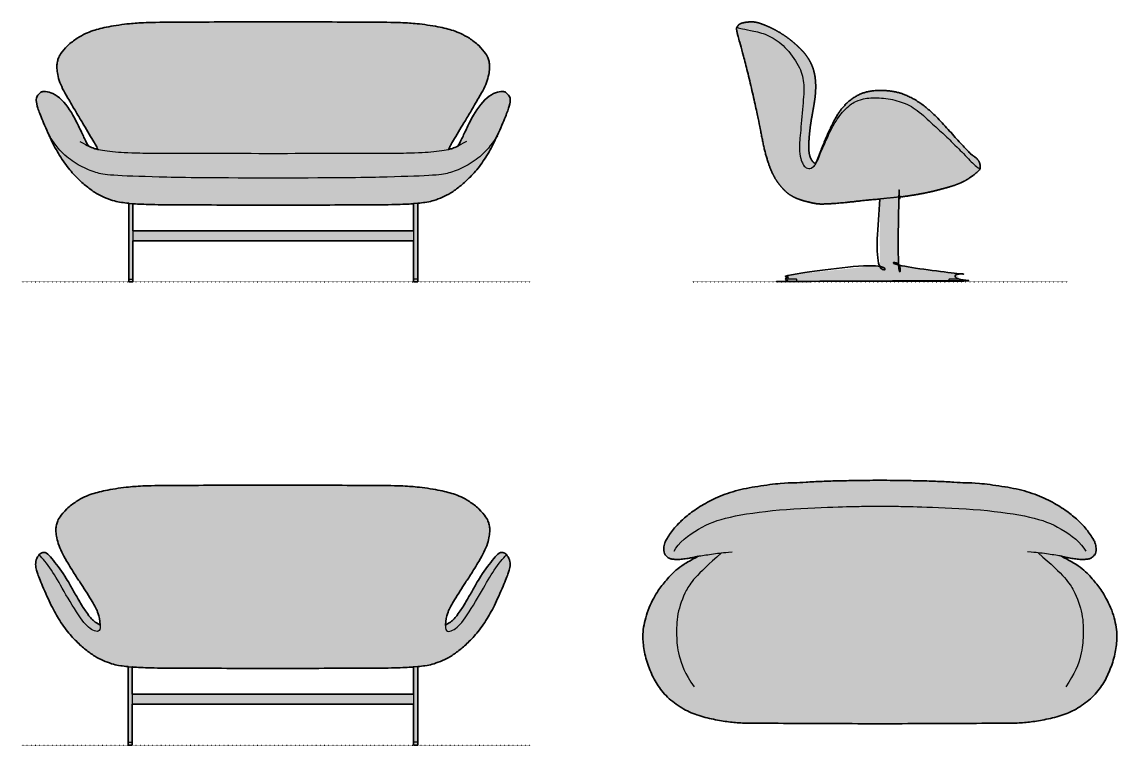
# Model space of a CAD drawing. Header units: millimetres. Extents: x 0 to 3327, y -1408 to 790.
import ezdxf

# ---------------------------------------------------------------- set-up
doc = ezdxf.new("R2010")
doc.units = ezdxf.units.MM
doc.linetypes.add('Dots', pattern=[1, 0, -1])
doc.layers.add('Blocks', color=7, linetype='Continuous')
doc.layers.add('Blocks$Fill', color=7, linetype='Continuous', true_color=0xffffff)
for name, color, linetype, lineweight, true_color in [('Blocks$Inner', 7, 'Continuous', 25, 0x007f00), ('Blocks$Outline', 7, 'Continuous', 35, 0xff3f3f), ('Groud', 7, 'Dots', 25, 0x243775)]:
    doc.layers.add(name, color=color, linetype=linetype, lineweight=lineweight, true_color=true_color)

# ---------------------------------------------------------------- blocks, each defined once
blk = doc.blocks.new('Swan Front 01')
at = {"layer": 'Blocks$Fill', "extrusion": (0, 0, -1)}
h = blk.add_hatch(color=256, dxfattribs=at)
h.paths.add_polyline_path([(1219.4, 238.7), (1231.5, 240), (1241.6, 241.3), (1247.8, 242.3), (1250.5, 242.8), (1253.1, 243.3), (1255.6, 243.8), (1258, 244.4), (1263.2, 245.8), (1269, 247.6), (1275.4, 249.6), (1282, 252), (1288.6, 254.5), (1295, 257.1), (1298.2, 258.5), (1301.3, 260), (1304.4, 261.5), (1307.5, 263.1), (1310.7, 264.8), (1313.9, 266.6), (1317.1, 268.6), (1320.4, 270.6), (1327.2, 275), (1334, 279.7), (1340.9, 284.8), (1347.8, 290.2), (1354.7, 296), (1361.6, 302.1), (1368.7, 308.6), (1376, 315.6), (1383.4, 323.1), (1387.2, 327.1), (1391.1, 331.4), (1395, 335.9), (1398.9, 340.6), (1402.9, 345.6), (1406.9, 350.9), (1414.9, 361.8), (1422.6, 373.1), (1429.8, 384.4), (1436.4, 395.4), (1442.6, 406.6), (1448.7, 418.3), (1455, 431.3), (1468.5, 460.8), (1480.9, 489.4), (1489.7, 511.3), (1492.9, 519.9), (1495.4, 527.5), (1496.5, 531), (1497.5, 534.4), (1498.4, 537.6), (1499.1, 540.6), (1499.7, 543.4), (1500, 544.7), (1500.2, 546), (1500.4, 547.2), (1500.5, 548.4), (1500.6, 549.6), (1500.7, 550.7), (1500.8, 551.7), (1500.8, 552.8), (1500.8, 553.2), (1500.8, 553.7), (1500.8, 554.2), (1500.7, 554.7), (1500.7, 555.1), (1500.6, 555.6), (1500.6, 556), (1500.5, 556.4), (1500.4, 556.8), (1500.4, 557.3), (1500.3, 557.7), (1500.2, 558.1), (1500.1, 558.5), (1500, 558.9), (1499.8, 559.2), (1499.7, 559.6), (1499.6, 560), (1499.4, 560.4), (1499.3, 560.7), (1499.1, 561.1), (1498.9, 561.5), (1498.8, 561.9), (1498.6, 562.2), (1498.4, 562.6), (1498, 563.3), (1497.5, 564), (1497.1, 564.8), (1496.6, 565.5), (1496, 566.2), (1495.5, 567), (1494.9, 567.7), (1494.3, 568.4), (1493.2, 569.8), (1491.9, 571.2), (1490.7, 572.4), (1490.1, 573), (1489.5, 573.5), (1488.9, 574.1), (1488.4, 574.5), (1487.8, 575), (1487.3, 575.4), (1486.8, 575.8), (1486.3, 576.1), (1486.1, 576.3), (1485.8, 576.4), (1485.6, 576.6), (1485.3, 576.7), (1485.1, 576.8), (1484.9, 577), (1484.6, 577.1), (1484.4, 577.2), (1484.1, 577.3), (1483.9, 577.4), (1483.7, 577.5), (1483.4, 577.6), (1483.2, 577.7), (1482.9, 577.8), (1482.7, 577.8), (1482.4, 577.9), (1482.2, 578), (1481.9, 578), (1481.4, 578.1), (1480.9, 578.2), (1480.3, 578.3), (1479.5, 578.5), (1478.5, 578.5), (1477.6, 578.6), (1476.6, 578.7), (1475.5, 578.7), (1474.5, 578.7), (1473.4, 578.6), (1472.2, 578.5), (1471, 578.4), (1469.8, 578.3), (1468.5, 578.1), (1467.2, 577.9), (1465.9, 577.7), (1464.6, 577.4), (1463.2, 577.1), (1461.8, 576.7), (1460.4, 576.3), (1458.9, 575.8), (1457.4, 575.3), (1455.9, 574.8), (1454.4, 574.2), (1452.9, 573.6), (1451.3, 572.9), (1449.8, 572.2), (1448.2, 571.4), (1446.6, 570.6), (1445, 569.7), (1443.4, 568.7), (1441.8, 567.7), (1440.1, 566.7), (1438.5, 565.6), (1436.8, 564.4), (1435.2, 563.1), (1433.5, 561.8), (1431.9, 560.5), (1430.3, 559.1), (1427, 556.1), (1423.7, 552.9), (1420.4, 549.6), (1417.2, 546.1), (1414, 542.5), (1410.9, 538.8), (1407.9, 534.9), (1404.9, 531), (1402, 527), (1399.1, 523), (1396.4, 519), (1393.8, 514.9), (1391.3, 510.9), (1389, 506.9), (1386, 501.5), (1383, 495.9), (1376.3, 482.3), (1352, 431.4), (1350, 427.3), (1347.6, 422.8), (1341.6, 412.1), (1341.2, 411.9), (1339.1, 410.9), (1337, 410), (1332.8, 408.3), (1328.8, 406.8), (1325.1, 405.5), (1322.2, 404.5), (1319.5, 403.7), (1316.6, 402.9), (1313.4, 402.1), (1315.3, 406.5), (1317, 410.1), (1318.5, 413), (1323.4, 422), (1413.6, 574.2), (1417.1, 580.6), (1420.3, 586.9), (1421.8, 590), (1423.3, 593.2), (1424.7, 596.4), (1426.1, 599.6), (1427.3, 602.9), (1428.5, 606.1), (1429.6, 609.2), (1430.7, 612.4), (1431.6, 615.4), (1432.5, 618.4), (1433.3, 621.4), (1434, 624.3), (1435.2, 629.8), (1436.2, 634.9), (1436.9, 639.6), (1437.2, 641.9), (1437.4, 644), (1437.6, 646.1), (1437.8, 648.1), (1437.8, 650.1), (1437.9, 652), (1437.9, 653.9), (1437.8, 655.7), (1437.8, 657.5), (1437.6, 659.2), (1437.5, 660.9), (1437.3, 662.6), (1437, 664.3), (1436.8, 665.9), (1436.5, 667.6), (1436.2, 669.2), (1435.8, 670.8), (1435.4, 672.4), (1435, 674), (1434.6, 675.6), (1434.1, 677.2), (1433.5, 678.8), (1432.9, 680.5), (1432.2, 682.1), (1431.9, 683), (1431.5, 683.8), (1431, 684.7), (1430.6, 685.6), (1430.1, 686.6), (1429.6, 687.5), (1428.4, 689.6), (1427, 691.8), (1425.4, 694.1), (1423.5, 696.7), (1421.5, 699.5), (1419.2, 702.3), (1416.7, 705.3), (1414.1, 708.4), (1411.2, 711.6), (1408.1, 714.7), (1404.9, 717.8), (1401.6, 720.9), (1398.1, 724), (1394.5, 727), (1390.9, 729.8), (1387.2, 732.6), (1383.5, 735.3), (1379.9, 737.8), (1376.4, 740.2), (1373, 742.4), (1369.6, 744.4), (1366.4, 746.3), (1363.2, 748.1), (1360.1, 749.8), (1357, 751.3), (1351, 754.2), (1345.1, 756.8), (1339.3, 759.3), (1333.7, 761.4), (1328.1, 763.4), (1322.7, 765.2), (1317.3, 766.8), (1311.8, 768.3), (1306.2, 769.8), (1294.1, 772.6), (1280.5, 775.4), (1265.4, 778.1), (1249.2, 780.6), (1217.8, 784.5), (1205.7, 785.7), (1194.5, 786.6), (1167.2, 787.9), (828.1, 790), (436, 788.8), (394.3, 787.9), (366.9, 786.6), (355.7, 785.7), (343.7, 784.5), (312.2, 780.6), (296, 778.1), (280.9, 775.4), (267.4, 772.6), (255.2, 769.8), (249.6, 768.3), (244.1, 766.8), (238.7, 765.2), (233.3, 763.4), (227.8, 761.4), (222.1, 759.3), (216.3, 756.8), (210.4, 754.2), (204.4, 751.3), (201.4, 749.8), (198.3, 748.1), (195.1, 746.3), (191.8, 744.4), (188.5, 742.4), (185, 740.2), (181.5, 737.8), (177.9, 735.3), (174.2, 732.6), (170.6, 729.8), (166.9, 727), (163.4, 724), (159.9, 720.9), (156.5, 717.8), (153.3, 714.7), (150.3, 711.6), (147.4, 708.4), (144.7, 705.3), (142.2, 702.3), (140, 699.5), (137.9, 696.7), (136.1, 694.1), (134.5, 691.8), (133.1, 689.6), (131.9, 687.5), (131.4, 686.6), (130.9, 685.6), (130.4, 684.7), (130, 683.8), (129.6, 683), (129.2, 682.1), (128.5, 680.5), (127.9, 678.8), (127.4, 677.2), (126.9, 675.6), (126.4, 674), (126, 672.4), (125.6, 670.8), (125.3, 669.2), (124.9, 667.6), (124.7, 665.9), (124.4, 664.3), (124.2, 662.6), (124, 660.9), (123.8, 659.2), (123.7, 657.5), (123.6, 655.7), (123.6, 653.9), (123.6, 652), (123.6, 650.1), (123.7, 648.1), (123.8, 646.1), (124, 644), (124.2, 641.9), (124.5, 639.6), (125.3, 634.9), (126.2, 629.8), (127.4, 624.3), (128.1, 621.4), (128.9, 618.4), (129.8, 615.4), (130.8, 612.4), (131.8, 609.2), (132.9, 606.1), (134.1, 602.9), (135.4, 599.6), (136.7, 596.4), (138.1, 593.2), (139.6, 590), (141.1, 586.9), (144.3, 580.6), (147.9, 574.2), (238.1, 422), (243, 413), (244.5, 410.1), (246.1, 406.5), (248.1, 402.1), (244.8, 402.9), (242, 403.7), (239.2, 404.5), (236.4, 405.5), (232.7, 406.8), (228.6, 408.3), (224.5, 410), (222.3, 410.9), (219.8, 412.1), (213.8, 422.8), (211.5, 427.3), (209.4, 431.4), (185.2, 482.3), (178.4, 495.9), (175.5, 501.5), (172.5, 506.9), (170.1, 510.9), (167.6, 514.9), (165, 519), (162.3, 523), (159.5, 527), (156.6, 531), (153.6, 534.9), (150.5, 538.8), (147.4, 542.5), (144.2, 546.1), (141, 549.6), (137.8, 552.9), (134.5, 556.1), (131.2, 559.1), (129.5, 560.5), (127.9, 561.8), (126.2, 563.1), (124.6, 564.4), (123, 565.6), (121.3, 566.7), (119.7, 567.7), (118.1, 568.7), (116.5, 569.7), (114.9, 570.6), (113.3, 571.4), (111.7, 572.2), (110.1, 572.9), (108.6, 573.6), (107, 574.2), (105.5, 574.8), (104, 575.3), (102.5, 575.8), (101.1, 576.3), (99.7, 576.7), (98.3, 577.1), (96.9, 577.4), (95.5, 577.7), (94.2, 577.9), (92.9, 578.1), (91.7, 578.3), (90.4, 578.4), (89.2, 578.5), (88.1, 578.6), (87, 578.7), (85.9, 578.7), (84.9, 578.7), (83.9, 578.6), (82.9, 578.5), (82, 578.5), (81.1, 578.3), (80.6, 578.2), (80, 578.1), (79.5, 578), (79.3, 578), (79, 577.9), (78.8, 577.8), (78.5, 577.8), (78.3, 577.7), (78, 577.6), (77.8, 577.5), (77.5, 577.4), (77.3, 577.3), (77.1, 577.2), (76.8, 577.1), (76.6, 577), (76.4, 576.8), (76.1, 576.7), (75.9, 576.6), (75.6, 576.4), (75.4, 576.3), (75.1, 576.1), (74.6, 575.8), (74.1, 575.4), (73.6, 575), (73.1, 574.5), (72.5, 574.1), (71.9, 573.5), (71.3, 573), (70.7, 572.4), (69.5, 571.2), (68.3, 569.8), (67.1, 568.4), (66.5, 567.7), (65.9, 567), (65.4, 566.2), (64.9, 565.5), (64.4, 564.8), (63.9, 564), (63.5, 563.3), (63.1, 562.6), (62.9, 562.2), (62.7, 561.9), (62.5, 561.5), (62.3, 561.1), (62.2, 560.7), (62, 560.4), (61.9, 560), (61.7, 559.6), (61.6, 559.2), (61.5, 558.9), (61.4, 558.5), (61.3, 558.1), (61.2, 557.7), (61.1, 557.3), (61, 556.8), (60.9, 556.4), (60.9, 556), (60.8, 555.6), (60.8, 555.1), (60.7, 554.7), (60.7, 554.2), (60.7, 553.7), (60.7, 553.2), (60.7, 552.8), (60.7, 551.7), (60.7, 550.7), (60.8, 549.6), (60.9, 548.4), (61.1, 547.2), (61.3, 546), (61.5, 544.7), (61.7, 543.4), (62.4, 540.6), (63.1, 537.6), (63.9, 534.4), (64.9, 531), (66, 527.5), (68.6, 519.9), (71.8, 511.3), (80.6, 489.4), (93, 460.8), (106.5, 431.3), (112.8, 418.3), (118.8, 406.6), (125, 395.4), (131.6, 384.4), (138.9, 373.1), (146.6, 361.8), (154.5, 350.9), (158.5, 345.6), (162.5, 340.6), (166.5, 335.9), (170.4, 331.4), (174.2, 327.1), (178, 323.1), (185.5, 315.6), (192.8, 308.6), (199.8, 302.1), (206.8, 296), (213.7, 290.2), (220.5, 284.8), (227.4, 279.7), (234.3, 275), (241, 270.6), (244.3, 268.6), (247.6, 266.6), (250.8, 264.8), (253.9, 263.1), (257.1, 261.5), (260.2, 260), (263.3, 258.5), (266.4, 257.1), (272.8, 254.5), (279.4, 252), (286, 249.6), (292.4, 247.6), (298.2, 245.8), (303.4, 244.4), (305.9, 243.8), (308.4, 243.3), (310.9, 242.8), (313.7, 242.3), (319.9, 241.3), (329.9, 240), (342, 238.7), (342, 0), (354.3, 0), (354.3, 124.3), (780.7, 124.2), (1207.1, 124.3), (1207.1, 0), (1219.4, 0)], flags=0)
h.paths.add_polyline_path([(1207.1, 237.6), (1207.1, 154.6), (780.8, 154.5), (354.3, 154.6), (354.3, 237.6), (356.8, 237.4), (380.6, 235.8), (411.5, 234.8), (1025.2, 233.7), (1150, 234.8), (1180.9, 235.8), (1204.7, 237.4)], flags=0)
at = {"layer": 'Blocks$Inner'}
for p, q in [((-1219.4, 8.5), (-1207.1, 8.5)), ((-342, 8.5), (-354.3, 8.5))]:
    blk.add_line(p, q, dxfattribs=at)
for points in [[(-1207.1, 154.6), (-1207.1, 124.3)], [(-354.3, 154.6), (-354.3, 124.3)]]:
    blk.add_lwpolyline(points, dxfattribs=at)
for points, knots in [([(-1219.4, 238.7), (-1228, 239.6), (-1247.4, 241.9), (-1261.1, 244.8), (-1289.4, 254.2), (-1313.2, 265.4), (-1341, 284), (-1368.2, 307.5), (-1398.4, 337.7), (-1431.7, 385.5), (-1453.6, 426.8), (-1483.7, 495.1), (-1496.7, 529.3), (-1502.2, 552.7), (-1498.9, 563.8), (-1487.6, 576.2), (-1477, 580.5), (-1437.4, 574.8), (-1395.2, 520.3), (-1378, 486.1), (-1357.5, 443.6), (-1351, 428.3), (-1341.6, 412.1), (-1341.5, 412.1), (-1335.7, 409.3), (-1324.9, 405.3), (-1318, 403.2), (-1313.4, 402.1), (-1316.1, 408.7), (-1320.5, 416.9), (-1326.3, 427.2), (-1344, 456.4), (-1359.7, 482.7), (-1377.8, 512.8), (-1407.1, 563), (-1420.8, 586.3), (-1431.6, 613), (-1436.8, 636), (-1438.4, 652.5), (-1437.1, 666.1), (-1434, 678.7), (-1427.9, 691.9), (-1406.6, 718.3), (-1375.3, 742), (-1350.7, 754.9), (-1327.8, 763.9), (-1307, 769.8), (-1281.6, 775.5), (-1249.6, 780.8), (-1215.3, 784.8), (-1195.7, 786.6), (-1168.8, 788), (-1131.9, 788.9), (-1056.1, 789.4), (-926.6, 789.9), (-812.9, 790), (-790.7, 790), (-784.1, 790), (-780.7, 790), (-777.4, 790), (-770.8, 790), (-748.6, 790), (-634.8, 789.9), (-505.3, 789.4), (-429.6, 788.9), (-392.6, 788), (-365.7, 786.6), (-346.1, 784.8), (-311.9, 780.8), (-279.8, 775.5), (-254.5, 769.8), (-233.7, 763.9), (-210.7, 754.9), (-186.2, 742), (-154.8, 718.3), (-133.5, 691.9), (-127.4, 678.7), (-124.4, 666.1), (-123.1, 652.5), (-124.7, 636), (-129.8, 613), (-140.6, 586.3), (-154.4, 563), (-183.7, 512.8), (-201.7, 482.7), (-217.4, 456.4), (-235.2, 427.2), (-240.9, 416.9), (-245.3, 408.7), (-248.1, 402.1), (-243.5, 403.2), (-236.6, 405.3), (-225.7, 409.3), (-220, 412.1), (-219.8, 412.1), (-210.4, 428.3), (-204, 443.6), (-183.4, 486.1), (-166.3, 520.3), (-124, 574.8), (-84.5, 580.5), (-73.9, 576.2), (-62.6, 563.8), (-59.2, 552.7), (-64.8, 529.3), (-77.7, 495.1), (-107.8, 426.8), (-129.7, 385.5), (-163.1, 337.7), (-193.3, 307.5), (-220.4, 284), (-248.3, 265.4), (-272.1, 254.2), (-300.4, 244.8), (-314.1, 241.9), (-333.4, 239.6), (-342, 238.7), (-342, 159.1), (-342, 79.6), (-342, 0), (-346.1, 0), (-350.2, 0), (-354.3, 0), (-354.3, 41.4), (-354.3, 82.9), (-354.3, 124.3), (-496.4, 124.3), (-638.5, 124.2), (-780.7, 124.2), (-780.7, 124.2), (-780.7, 124.2), (-780.8, 124.2), (-922.9, 124.2), (-1065, 124.3), (-1207.1, 124.3), (-1207.1, 82.9), (-1207.1, 41.4), (-1207.1, 0), (-1211.2, 0), (-1215.3, 0), (-1219.4, 0), (-1219.4, 79.6), (-1219.4, 159.1), (-1219.4, 238.7)], [0, 0, 0, 0, 28.077641, 71.446112, 114.814583, 158.183055, 201.551526, 244.919997, 288.288468, 331.656939, 375.02541, 418.393882, 461.762353, 505.130824, 548.499295, 591.867766, 635.236237, 765.341651, 895.447064, 938.815535, 982.184007, 1024.057984, 1024.057984, 1024.057984, 1025.458045, 1085.863112, 1136.662607, 1136.662607, 1136.662607, 1163.765656, 1198.709165, 1233.652675, 1268.596184, 1303.539694, 1338.483204, 1373.426713, 1408.370223, 1443.313732, 1478.257242, 1513.200751, 1548.144261, 1583.087771, 1618.03128, 1652.97479, 1687.918299, 1722.861809, 1757.805318, 1792.748828, 1827.692338, 1862.635847, 1897.579357, 1932.522866, 1967.466376, 2002.409885, 2037.353395, 2072.296905, 2107.240414, 2142.183924, 2142.183924, 2142.183924, 2177.127433, 2212.070943, 2247.014453, 2281.957962, 2316.901472, 2351.844981, 2386.788491, 2421.732, 2456.67551, 2491.61902, 2526.562529, 2561.506039, 2596.449548, 2631.393058, 2666.336567, 2701.280077, 2736.223587, 2771.167096, 2806.110606, 2841.054115, 2875.997625, 2910.941134, 2945.884644, 2980.828154, 3015.771663, 3050.715173, 3085.658682, 3120.602192, 3147.705241, 3147.705241, 3147.705241, 3198.504736, 3258.909803, 3260.309864, 3260.309864, 3260.309864, 3302.183841, 3345.552312, 3388.920783, 3519.026197, 3649.13161, 3692.500081, 3735.868553, 3779.237024, 3822.605495, 3865.973966, 3909.342437, 3952.710908, 3996.07938, 4039.447851, 4082.816322, 4126.184793, 4169.553264, 4212.921735, 4256.290206, 4284.367848, 4284.367848, 4284.367848, 4285.367848, 4285.367848, 4285.367848, 4286.367848, 4286.367848, 4286.367848, 4287.367848, 4287.367848, 4287.367848, 4288.367848, 4288.367848, 4288.367848, 4289.367848, 4289.367848, 4289.367848, 4290.367848, 4290.367848, 4290.367848, 4291.367848, 4291.367848, 4291.367848, 4292.367848, 4292.367848, 4292.367848, 4293.367848, 4293.367848, 4293.367848, 4293.367848]), ([(-100, 444), (-122.5, 410.9), (-146.1, 383.8), (-194.2, 349.9), (-244.7, 330.5), (-278, 323.5), (-422.5, 318.2), (-567, 315.4), (-780.7, 315.4), (-994.5, 315.4), (-1139, 318.2), (-1283.4, 323.5), (-1316.7, 330.5), (-1367.2, 349.9), (-1415.4, 383.8), (-1438.9, 410.9), (-1461.4, 444)], [0, 0, 0, 0, 122.787357, 245.574715, 368.362072, 491.149429, 613.936787, 736.724144, 736.724144, 736.724144, 859.511501, 982.298859, 1105.086216, 1227.873573, 1350.660931, 1473.448288, 1473.448288, 1473.448288, 1473.448288]), ([(-248.1, 402.1), (-248.9, 401.9), (-255.6, 400.4), (-274.8, 396.7), (-310.8, 392.9), (-344.1, 391.1), (-423, 389.6), (-523.2, 389.7), (-581.2, 389.6), (-725.7, 389.6), (-780.7, 389.3), (-835.7, 389.6), (-980.2, 389.6), (-1038.2, 389.7), (-1138.4, 389.6), (-1217.4, 391.1), (-1250.6, 392.9), (-1286.7, 396.7), (-1305.8, 400.4), (-1312.5, 401.9), (-1313.4, 402.1)], [0, 0, 0, 0, 9.605572, 70.010639, 130.415706, 190.820773, 251.22584, 311.630907, 372.035974, 432.441041, 432.441041, 432.441041, 492.846108, 553.251175, 613.656241, 674.061308, 734.466375, 794.871442, 855.276509, 864.882081, 864.882081, 864.882081, 864.882081]), ([(-1207.1, 237.6), (-1206.3, 237.5), (-1191, 236.2), (-1158, 234.5), (-1061.7, 233.7), (-851.4, 233.2), (-780.7, 233.2), (-710.1, 233.2), (-499.7, 233.7), (-403.4, 234.5), (-370.5, 236.2), (-355.1, 237.5), (-354.3, 237.6), (-354.3, 209.9), (-354.3, 182.3), (-354.3, 154.6), (-496.4, 154.6), (-638.5, 154.5), (-780.7, 154.5), (-780.7, 154.5), (-780.7, 154.5), (-780.8, 154.5), (-922.9, 154.5), (-1065, 154.6), (-1207.1, 154.6), (-1207.1, 182.3), (-1207.1, 209.9), (-1207.1, 237.6)], [0, 0, 0, 0, 2.459371, 45.827842, 89.196313, 132.564784, 132.564784, 132.564784, 175.933255, 219.301727, 262.670198, 265.129568, 265.129568, 265.129568, 266.129568, 266.129568, 266.129568, 267.129568, 267.129568, 267.129568, 268.129568, 268.129568, 268.129568, 269.129568, 269.129568, 269.129568, 270.129568, 270.129568, 270.129568, 270.129568])]:
    blk.add_open_spline(points, degree=3, knots=knots, dxfattribs=at)
for points in [[(-1367.8, 426.5), (-1352.6, 418.2), (-1347.1, 414.8), (-1341.6, 412.1)], [(-193.7, 426.5), (-208.9, 418.2), (-214.4, 414.8), (-219.8, 412.1)], [(-1219.4, 238.7), (-1215.5, 238.3), (-1211.4, 237.9), (-1207.1, 237.6)], [(-342, 238.7), (-345.9, 238.3), (-350.1, 237.9), (-354.3, 237.6)]]:
    blk.add_open_spline(points, degree=3, dxfattribs=at)
at = {"layer": 'Blocks$Outline'}
for points, knots in [([(-1219.4, 238.7), (-1228, 239.6), (-1247.4, 241.9), (-1261.1, 244.8), (-1289.4, 254.2), (-1313.2, 265.4), (-1341, 284), (-1368.2, 307.5), (-1398.4, 337.7), (-1431.7, 385.5), (-1453.6, 426.8), (-1483.7, 495.1), (-1496.7, 529.3), (-1502.2, 552.7), (-1498.9, 563.8), (-1487.6, 576.2), (-1477, 580.5), (-1437.4, 574.8), (-1395.2, 520.3), (-1378, 486.1), (-1357.5, 443.6), (-1351, 428.3), (-1341.6, 412.1), (-1341.5, 412.1), (-1335.7, 409.3), (-1324.9, 405.3), (-1318, 403.2), (-1313.4, 402.1), (-1316.1, 408.7), (-1320.5, 416.9), (-1326.3, 427.2), (-1344, 456.4), (-1359.7, 482.7), (-1377.8, 512.8), (-1407.1, 563), (-1420.8, 586.3), (-1431.6, 613), (-1436.8, 636), (-1438.4, 652.5), (-1437.1, 666.1), (-1434, 678.7), (-1427.9, 691.9), (-1406.6, 718.3), (-1375.3, 742), (-1350.7, 754.9), (-1327.8, 763.9), (-1307, 769.8), (-1281.6, 775.5), (-1249.6, 780.8), (-1215.3, 784.8), (-1195.7, 786.6), (-1168.8, 788), (-1131.9, 788.9), (-1056.1, 789.4), (-926.6, 789.9), (-812.9, 790), (-790.7, 790), (-784.1, 790), (-780.7, 790), (-777.4, 790), (-770.8, 790), (-748.6, 790), (-634.8, 789.9), (-505.3, 789.4), (-429.6, 788.9), (-392.6, 788), (-365.7, 786.6), (-346.1, 784.8), (-311.9, 780.8), (-279.8, 775.5), (-254.5, 769.8), (-233.7, 763.9), (-210.7, 754.9), (-186.2, 742), (-154.8, 718.3), (-133.5, 691.9), (-127.4, 678.7), (-124.4, 666.1), (-123.1, 652.5), (-124.7, 636), (-129.8, 613), (-140.6, 586.3), (-154.4, 563), (-183.7, 512.8), (-201.7, 482.7), (-217.4, 456.4), (-235.2, 427.2), (-240.9, 416.9), (-245.3, 408.7), (-248.1, 402.1), (-243.5, 403.2), (-236.6, 405.3), (-225.7, 409.3), (-220, 412.1), (-219.8, 412.1), (-210.4, 428.3), (-204, 443.6), (-183.4, 486.1), (-166.3, 520.3), (-124, 574.8), (-84.5, 580.5), (-73.9, 576.2), (-62.6, 563.8), (-59.2, 552.7), (-64.8, 529.3), (-77.7, 495.1), (-107.8, 426.8), (-129.7, 385.5), (-163.1, 337.7), (-193.3, 307.5), (-220.4, 284), (-248.3, 265.4), (-272.1, 254.2), (-300.4, 244.8), (-314.1, 241.9), (-333.4, 239.6), (-342, 238.7), (-342, 159.1), (-342, 79.6), (-342, 0), (-346.1, 0), (-350.2, 0), (-354.3, 0), (-354.3, 41.4), (-354.3, 82.9), (-354.3, 124.3), (-496.4, 124.3), (-638.5, 124.2), (-780.7, 124.2), (-780.7, 124.2), (-780.7, 124.2), (-780.8, 124.2), (-922.9, 124.2), (-1065, 124.3), (-1207.1, 124.3), (-1207.1, 82.9), (-1207.1, 41.4), (-1207.1, 0), (-1211.2, 0), (-1215.3, 0), (-1219.4, 0), (-1219.4, 79.6), (-1219.4, 159.1), (-1219.4, 238.7)], [0, 0, 0, 0, 28.077641, 71.446112, 114.814583, 158.183055, 201.551526, 244.919997, 288.288468, 331.656939, 375.02541, 418.393882, 461.762353, 505.130824, 548.499295, 591.867766, 635.236237, 765.341651, 895.447064, 938.815535, 982.184007, 1024.057984, 1024.057984, 1024.057984, 1025.458045, 1085.863112, 1136.662607, 1136.662607, 1136.662607, 1163.765656, 1198.709165, 1233.652675, 1268.596184, 1303.539694, 1338.483204, 1373.426713, 1408.370223, 1443.313732, 1478.257242, 1513.200751, 1548.144261, 1583.087771, 1618.03128, 1652.97479, 1687.918299, 1722.861809, 1757.805318, 1792.748828, 1827.692338, 1862.635847, 1897.579357, 1932.522866, 1967.466376, 2002.409885, 2037.353395, 2072.296905, 2107.240414, 2142.183924, 2142.183924, 2142.183924, 2177.127433, 2212.070943, 2247.014453, 2281.957962, 2316.901472, 2351.844981, 2386.788491, 2421.732, 2456.67551, 2491.61902, 2526.562529, 2561.506039, 2596.449548, 2631.393058, 2666.336567, 2701.280077, 2736.223587, 2771.167096, 2806.110606, 2841.054115, 2875.997625, 2910.941134, 2945.884644, 2980.828154, 3015.771663, 3050.715173, 3085.658682, 3120.602192, 3147.705241, 3147.705241, 3147.705241, 3198.504736, 3258.909803, 3260.309864, 3260.309864, 3260.309864, 3302.183841, 3345.552312, 3388.920783, 3519.026197, 3649.13161, 3692.500081, 3735.868553, 3779.237024, 3822.605495, 3865.973966, 3909.342437, 3952.710908, 3996.07938, 4039.447851, 4082.816322, 4126.184793, 4169.553264, 4212.921735, 4256.290206, 4284.367848, 4284.367848, 4284.367848, 4285.367848, 4285.367848, 4285.367848, 4286.367848, 4286.367848, 4286.367848, 4287.367848, 4287.367848, 4287.367848, 4288.367848, 4288.367848, 4288.367848, 4289.367848, 4289.367848, 4289.367848, 4290.367848, 4290.367848, 4290.367848, 4291.367848, 4291.367848, 4291.367848, 4292.367848, 4292.367848, 4292.367848, 4293.367848, 4293.367848, 4293.367848, 4293.367848]), ([(-1207.1, 237.6), (-1206.3, 237.5), (-1191, 236.2), (-1158, 234.5), (-1061.7, 233.7), (-851.4, 233.2), (-780.7, 233.2), (-710.1, 233.2), (-499.7, 233.7), (-403.4, 234.5), (-370.5, 236.2), (-355.1, 237.5), (-354.3, 237.6), (-354.3, 209.9), (-354.3, 182.3), (-354.3, 154.6), (-496.4, 154.6), (-638.5, 154.5), (-780.7, 154.5), (-780.7, 154.5), (-780.7, 154.5), (-780.8, 154.5), (-922.9, 154.5), (-1065, 154.6), (-1207.1, 154.6), (-1207.1, 182.3), (-1207.1, 209.9), (-1207.1, 237.6)], [0, 0, 0, 0, 2.459371, 45.827842, 89.196313, 132.564784, 132.564784, 132.564784, 175.933255, 219.301727, 262.670198, 265.129568, 265.129568, 265.129568, 266.129568, 266.129568, 266.129568, 267.129568, 267.129568, 267.129568, 268.129568, 268.129568, 268.129568, 269.129568, 269.129568, 269.129568, 270.129568, 270.129568, 270.129568, 270.129568])]:
    blk.add_open_spline(points, degree=3, knots=knots, dxfattribs=at)
blk = doc.blocks.new('Swan Side 01')
at = {"layer": 'Blocks$Fill', "extrusion": (0, 0, -1)}
blk.add_hatch(color=256, dxfattribs=at).paths.add_polyline_path([(570.1, 251.6), (570.4, 251.5), (591.5, 249.8), (681.1, 240.4), (706.1, 238.3), (729.1, 236.9), (739.5, 236.5), (744.1, 236.4), (748.4, 236.5), (752.3, 236.6), (755.9, 236.7), (759.1, 237), (762.2, 237.4), (765.2, 237.8), (768.2, 238.4), (774.5, 239.6), (789.2, 243), (797, 245), (804.6, 247.1), (808.2, 248.2), (811.7, 249.3), (815, 250.5), (818.2, 251.7), (821.3, 252.9), (824.3, 254.2), (827.3, 255.5), (830.2, 256.9), (833, 258.3), (835.8, 259.8), (838.6, 261.4), (841.3, 263.1), (844, 264.9), (846.7, 266.7), (849.3, 268.7), (851.9, 270.7), (854.4, 272.9), (856.9, 275.2), (859.4, 277.5), (861.8, 280), (864.2, 282.5), (866.5, 285), (871.1, 290.3), (875.5, 295.7), (879.6, 301.1), (881.6, 303.9), (883.5, 306.6), (885.3, 309.3), (887, 312), (888.7, 314.7), (890.2, 317.4), (891.7, 320.2), (893.2, 322.9), (896, 328.6), (898.7, 334.6), (901.5, 341.2), (904.3, 348.3), (907.2, 356.1), (910.2, 364.7), (913.1, 374.1), (916.1, 384.2), (918.9, 394.8), (921.6, 405.8), (926.5, 428.5), (944.4, 517.2), (972.1, 637.7), (1003.3, 756.1), (1004.1, 759.3), (1004.6, 761.9), (1004.9, 763.9), (1005.4, 767), (1005.4, 767.7), (1005.5, 768), (1005.5, 768.4), (1005.5, 768.7), (1005.5, 769), (1005.5, 769.3), (1005.5, 769.6), (1005.5, 769.9), (1005.5, 770.2), (1005.4, 770.4), (1005.4, 770.6), (1005.4, 770.7), (1005.4, 770.9), (1005.3, 771), (1005.3, 771.2), (1005.3, 771.3), (1005.2, 771.5), (1005.2, 771.6), (1005.2, 771.8), (1005.1, 772.1), (1004.9, 772.4), (1004.8, 772.7), (1004.7, 773.1), (1004.5, 773.4), (1004.4, 773.7), (1004.2, 774), (1004, 774.4), (1003.8, 774.7), (1003.6, 775.1), (1003.4, 775.4), (1002.9, 776.1), (1002.4, 776.9), (1001.8, 777.7), (1001.2, 778.4), (1000.6, 779.2), (999.9, 780), (999.2, 780.7), (998.9, 781), (998.5, 781.4), (998.2, 781.7), (997.8, 782), (997.5, 782.3), (997.1, 782.6), (996.8, 782.9), (996.4, 783.1), (996.1, 783.4), (995.7, 783.6), (995.4, 783.8), (995, 784.1), (994.6, 784.3), (994.2, 784.5), (993.8, 784.7), (993.4, 784.9), (993, 785), (992.6, 785.2), (992.1, 785.4), (991.7, 785.6), (990.7, 785.9), (989.7, 786.2), (988.6, 786.5), (987.5, 786.8), (985.3, 787.3), (983.1, 787.8), (980.8, 788.3), (978.7, 788.7), (976.5, 789), (974.2, 789.3), (971.8, 789.6), (969.4, 789.8), (966.8, 789.9), (964.2, 790), (961.5, 790), (958.9, 790), (956.3, 790), (953.9, 789.9), (951.7, 789.7), (950.7, 789.6), (949.6, 789.5), (948.6, 789.3), (947.5, 789.1), (946.4, 788.9), (945.2, 788.7), (942.5, 788.1), (939.6, 787.3), (936.6, 786.4), (933.5, 785.4), (930.3, 784.3), (927, 783), (919.8, 780.1), (911.3, 776.6), (901.9, 772.4), (897.1, 770), (892, 767.5), (886.8, 764.7), (881.3, 761.6), (875.5, 758.2), (869.5, 754.6), (863.5, 750.8), (857.8, 747), (852.3, 743.1), (847.1, 739.3), (842, 735.3), (836.8, 731.1), (826.2, 722), (816, 712.7), (811.5, 708.3), (807.2, 704), (805.2, 701.7), (803.2, 699.5), (801.2, 697.2), (799.2, 694.8), (797.2, 692.3), (795.2, 689.7), (793.2, 687), (791.3, 684.2), (789.3, 681.4), (787.5, 678.5), (785.7, 675.6), (783.9, 672.6), (782.3, 669.6), (780.8, 666.6), (779.3, 663.6), (777.9, 660.5), (776.6, 657.5), (775.4, 654.5), (774.3, 651.5), (773.2, 648.5), (772.3, 645.6), (771.4, 642.7), (770.6, 639.8), (769.8, 636.9), (769.1, 634), (768.5, 631.1), (768, 628.2), (767.5, 625.3), (767, 622.3), (766.6, 619.2), (765.9, 613), (765.5, 606.7), (765.2, 600.3), (765.1, 593.8), (765.2, 587.2), (765.4, 580.6), (765.8, 573.9), (766.4, 567.2), (767.1, 560.3), (769.1, 545.8), (779.9, 482.5), (782, 467.2), (783.7, 452.2), (784.9, 438.2), (785.8, 425.9), (786, 420.8), (786.1, 416.2), (786.2, 411.9), (786.1, 407.7), (786, 403.6), (785.8, 399.6), (785.5, 395.8), (785.3, 394), (785.2, 392.4), (784.9, 390.9), (784.7, 389.6), (784.5, 388.3), (784.3, 387.2), (784, 386.2), (783.8, 385.2), (783.3, 383.6), (782.5, 380.8), (782.1, 379.6), (781.6, 378.4), (781.2, 377.2), (780.7, 376.1), (780.2, 375), (779.6, 373.9), (779.1, 372.9), (778.6, 371.9), (778, 371), (777.5, 370.1), (776.9, 369.2), (776.3, 368.3), (776, 367.9), (775.6, 367.4), (775.3, 367), (774.9, 366.5), (774.6, 366.1), (774.2, 365.7), (773.4, 364.9), (771.5, 362.9), (771.1, 362.5), (770.8, 362.3), (770.6, 362.1), (770.3, 361.9), (770, 361.7), (769.3, 361.1), (768.9, 360.8), (768.4, 360.5), (767.9, 360.2), (767.4, 359.9), (766.9, 359.5), (766.3, 359.2), (764.7, 361.9), (764, 363.1), (763.7, 363.7), (763.3, 364.3), (763, 364.9), (762.8, 365.5), (762.2, 366.8), (740.3, 421.9), (724.8, 457.5), (717.1, 473.7), (708.6, 490.4), (704.3, 498.3), (700.3, 505.3), (696.6, 511.4), (694.9, 514.1), (693.1, 516.7), (691.4, 519.2), (689.6, 521.6), (687.7, 524), (685.7, 526.5), (681.4, 531.6), (679.1, 534.3), (676.6, 537), (674, 539.7), (671.3, 542.4), (668.4, 545), (665.5, 547.7), (662.3, 550.3), (659.1, 552.9), (655.8, 555.4), (652.4, 557.8), (649, 560), (645.6, 562.2), (642.1, 564.3), (638.7, 566.2), (635.3, 568), (631.9, 569.6), (628.5, 571.1), (625.1, 572.5), (621.8, 573.7), (618.4, 574.9), (615, 575.9), (611.6, 576.9), (608.1, 577.7), (604.6, 578.5), (601.1, 579.2), (597.4, 579.8), (593.7, 580.4), (589.8, 580.8), (585.8, 581.2), (581.7, 581.5), (577.4, 581.7), (573, 581.8), (568.6, 581.8), (564.1, 581.7), (559.6, 581.6), (555.1, 581.4), (550.7, 581.1), (546.4, 580.7), (542.3, 580.3), (538.3, 579.8), (530.8, 578.7), (524.1, 577.4), (518.1, 576.2), (512.9, 574.9), (510.5, 574.2), (508.2, 573.6), (505.9, 572.9), (503.6, 572.1), (498.8, 570.4), (493.5, 568.3), (487.7, 565.9), (481.6, 563.1), (475.2, 559.9), (468.7, 556.4), (462, 552.5), (455.3, 548.4), (448.7, 544), (442.2, 539.5), (435.8, 534.7), (429.4, 529.6), (423.1, 524.3), (416.6, 518.5), (409.8, 512.2), (402.6, 505.2), (394.8, 497.3), (377.2, 478.8), (311, 406.1), (299.4, 394.1), (295.5, 390.2), (293.9, 388.7), (292.6, 387.5), (291.4, 386.5), (290.3, 385.6), (288.3, 384.1), (278.2, 376.9), (277.6, 376.4), (277, 375.9), (276.7, 375.7), (276.4, 375.4), (276.1, 375.2), (275.8, 374.9), (275.5, 374.6), (275.3, 374.3), (275, 374), (274.7, 373.7), (274.1, 373.1), (273.5, 372.4), (273, 371.6), (272.4, 370.8), (271.8, 370), (271.3, 369.1), (270.7, 368.2), (270.1, 367.3), (269.6, 366.3), (269.1, 365.3), (268.6, 364.3), (268.3, 363.7), (268.1, 363.2), (267.8, 362.6), (267.6, 362), (267.4, 361.4), (267.2, 360.8), (267, 360.2), (266.8, 359.6), (266.6, 358.9), (266.4, 358.2), (266.3, 357.5), (266.1, 356.7), (266, 355.9), (265.9, 355.1), (265.8, 354.2), (265.7, 353.3), (265.6, 352.3), (265.5, 351.3), (265.5, 349), (265.5, 346.5), (265.5, 343.5), (266.9, 341.9), (268.3, 340.2), (269.7, 338.7), (271.1, 337.2), (272.5, 335.8), (273.9, 334.4), (276.6, 331.9), (279.3, 329.5), (281.8, 327.4), (286.7, 323.5), (291.2, 320.1), (295.4, 317.2), (299.3, 314.5), (303, 312.1), (306.6, 310), (310.2, 307.9), (313.9, 306), (317.9, 304), (322.3, 301.9), (327, 299.8), (332.1, 297.7), (337.5, 295.5), (343.2, 293.5), (349.5, 291.4), (364.5, 287), (402.1, 276.9), (417.5, 273.3), (431.4, 270.3), (461.9, 264.7), (476.5, 262.3), (490.9, 260.3), (512.4, 257.5), (513.5, 257.4), (513.5, 54.4), (513.4, 53.8), (513.3, 53.1), (513, 52.5), (512.6, 52), (512.2, 51.5), (511.6, 51.1), (511, 50.8), (510.4, 50.5), (509.7, 50.4), (337.3, 25.6), (337.1, 25.6), (337, 25.6), (336.8, 25.5), (336.7, 25.5), (336.5, 25.4), (336.4, 25.4), (336.2, 25.3), (336.1, 25.3), (335.9, 25.2), (335.8, 25.1), (335.7, 25.1), (335.6, 25), (335.5, 25), (335.5, 24.9), (335.4, 24.9), (335.3, 24.9), (335.3, 24.8), (335.2, 24.8), (335.1, 24.7), (335.1, 24.7), (335, 24.6), (334.9, 24.6), (334.9, 24.5), (334.8, 24.5), (334.8, 24.4), (334.7, 24.4), (334.7, 24.3), (334.6, 24.2), (334.5, 24.2), (334.5, 24.1), (334.4, 24.1), (334.4, 24), (334.4, 24), (334.3, 23.9), (334.3, 23.8), (334.2, 23.8), (334.2, 23.7), (334.1, 23.6), (334.1, 23.6), (334.1, 23.5), (334, 23.5), (334, 23.4), (333.9, 23.3), (333.9, 23.3), (333.9, 23.2), (333.8, 23.1), (333.8, 23.1), (333.8, 23), (333.8, 22.9), (333.7, 22.9), (333.7, 22.8), (333.7, 22.7), (333.7, 22.7), (329.3, 8.2), (326.4, 8.2), (325.3, 7.2), (325.3, 0), (360.8, 0), (360.8, 3.2), (822.5, 3.2), (822.5, 0), (858, 0), (858, 7.2), (856.9, 8.2), (850.5, 8.2), (847.5, 21), (847.5, 21.1), (847.5, 21.1), (847.5, 21.1), (847.5, 21.2), (847.5, 21.2), (847.5, 21.2), (847.5, 21.2), (847.4, 21.2), (847.4, 21.2), (847.4, 21.2), (847.4, 21.3), (847.4, 21.3), (847.4, 21.3), (847.4, 21.3), (847.4, 21.3), (847.4, 21.3), (847.4, 21.3), (847.4, 21.3), (847.4, 21.3), (847.3, 21.4), (847.3, 21.4), (847.3, 21.4), (847.3, 21.4), (847.3, 21.4), (847.3, 21.4), (847.3, 21.4), (847.3, 21.4), (847.3, 21.4), (847.3, 21.4), (847.2, 21.5), (847.2, 21.5), (847.2, 21.5), (847.2, 21.5), (847.2, 21.5), (847.2, 21.5), (847.2, 21.5), (847.2, 21.5), (847.1, 21.5), (847.1, 21.5), (847.1, 21.5), (847.1, 21.5), (847.1, 21.5), (847, 21.6), (847, 21.6), (847, 21.6), (846.9, 21.6), (846.9, 21.6), (846.9, 21.6), (846.8, 21.6), (846.8, 21.6), (759, 30.4), (671.1, 39.4), (589, 48.2), (582.3, 48.9), (575.5, 49.6), (575.4, 49.6), (575.2, 49.6), (575.1, 49.6), (574.9, 49.6), (574.8, 49.7), (574.7, 49.7), (574.5, 49.7), (574.4, 49.8), (574.3, 49.8), (574.1, 49.8), (574, 49.9), (573.9, 49.9), (573.7, 50), (573.6, 50), (573.5, 50.1), (573.3, 50.1), (573.2, 50.2), (573.1, 50.3), (573, 50.3), (572.9, 50.4), (572.7, 50.5), (572.6, 50.5), (572.5, 50.6), (572.4, 50.7), (572.3, 50.8), (572.2, 50.9), (572.1, 50.9), (572, 51), (571.9, 51.1), (571.8, 51.2), (571.7, 51.3), (571.6, 51.4), (571.5, 51.5), (571.4, 51.6), (571.3, 51.7), (571.2, 51.8), (571.1, 51.9), (571.1, 52), (571, 52.1), (570.9, 52.2), (570.8, 52.4), (570.8, 52.5), (570.7, 52.6), (570.6, 52.7), (570.6, 52.8), (570.5, 52.9), (570.5, 53.1), (570.4, 53.2), (570.4, 53.3), (570.3, 53.4), (570.3, 53.5), (570.2, 53.7), (570.2, 53.8), (570.2, 53.9), (570.1, 54), (570.1, 54.2), (570.1, 54.3), (570.1, 54.4), (570, 54.5), (570, 54.7), (570, 54.8), (570, 54.9), (570, 55.1), (570, 55.2), (570.4, 120.7)], flags=0)
at = {"layer": 'Blocks$Inner'}
for points in [[(-822.5, 3.2), (-822.5, 7.2), (-823.6, 8.2), (-850.5, 8.2)], [(-329.3, 8.2), (-359.7, 8.2), (-360.8, 7.2), (-360.8, 3.2)]]:
    blk.add_lwpolyline(points, dxfattribs=at)
blk.add_rational_spline([(-570.1, 251.6), (-570.1, 229.8), (-570.3, 186.2), (-570.5, 120.7), (-570.2, 77), (-570, 55.2), (-570, 54.5), (-570.3, 53.1), (-571.5, 51.3), (-573.3, 50), (-574.8, 49.6), (-575.5, 49.6), (-577.8, 49.3), (-580, 49.1), (-582.3, 48.9), (-584.5, 48.7), (-586.8, 48.4), (-589, 48.2), (-616.4, 45.4), (-643.7, 42.4), (-671.1, 39.4), (-700.4, 36.4), (-758.9, 30.4), (-817.5, 24.5), (-846.8, 21.6), (-847, 21.6), (-847.3, 21.5), (-847.5, 21.2), (-847.5, 21), (-848.5, 16.8), (-849.5, 12.5), (-850.5, 8.2), (-852.6, 8.2), (-854.8, 8.2), (-856.9, 8.2), (-857.3, 7.9), (-857.7, 7.5), (-858, 7.2), (-858, 4.8), (-858, 2.4), (-858, 0), (-846.2, 0), (-834.4, 0), (-822.5, 0), (-822.5, 1.1), (-822.5, 2.2), (-822.5, 3.2), (-668.6, 3.2), (-514.7, 3.2), (-360.8, 3.2), (-360.8, 2.2), (-360.8, 1.1), (-360.8, 0), (-349, 0), (-337.2, 0), (-325.3, 0), (-325.3, 2.4), (-325.3, 4.8), (-325.3, 7.2), (-325.7, 7.5), (-326.1, 7.9), (-326.4, 8.2), (-327.4, 8.2), (-328.4, 8.2), (-329.3, 8.2), (-330.8, 13), (-332.2, 17.8), (-333.7, 22.7), (-334.2, 24.3), (-335.5, 25.4), (-337.3, 25.6), (-394.8, 33.9), (-452.2, 42.1), (-509.7, 50.4), (-509.9, 50.4), (-510.2, 50.5), (-510.4, 50.5), (-510.6, 50.6), (-510.8, 50.7), (-511, 50.8), (-511.2, 50.9), (-511.4, 51), (-511.6, 51.1), (-511.8, 51.2), (-512, 51.4), (-512.2, 51.5), (-512.3, 51.7), (-512.5, 51.8), (-512.6, 52), (-512.8, 52.2), (-512.9, 52.4), (-513, 52.5), (-513.1, 52.7), (-513.2, 52.9), (-513.3, 53.1), (-513.3, 53.3), (-513.4, 53.5), (-513.4, 53.8), (-513.4, 54), (-513.5, 54.2), (-513.5, 54.4), (-513.5, 122.1), (-513.5, 189.7), (-513.5, 257.4), (-513.1, 257.5), (-512.8, 257.5), (-512.4, 257.5), (-511.1, 257.7), (-490.2, 260.2), (-462.8, 264.3), (-430, 270.5), (-405.3, 275.8), (-361.3, 287.7), (-336.7, 295.3), (-316.9, 304.3), (-303.3, 311.5), (-287.8, 322.3), (-273.1, 334.3), (-265.5, 343.5), (-265.3, 351.8), (-266.3, 360.3), (-270.6, 368.5), (-275.3, 374.9), (-279.7, 377.9), (-288.6, 384.2), (-295.7, 389.8), (-325.2, 421.2), (-357.9, 458.1), (-396.9, 500.1), (-423.3, 525.2), (-448.2, 544.5), (-475.7, 560.9), (-500.2, 571.3), (-515.9, 576), (-544.8, 581.5), (-583.3, 582.4), (-612, 577.7), (-638.3, 567.8), (-666.8, 548.2), (-687.1, 525.6), (-699.2, 508.2), (-717.9, 473.2), (-732.1, 441.1), (-740.5, 421.6), (-747.6, 403.9), (-753.8, 387.6), (-759.1, 374.4), (-761.2, 369.2), (-763.2, 364.3), (-765.1, 361.1), (-766.3, 359.2), (-767.8, 360), (-770.5, 362), (-771.6, 363.1), (-775.1, 366.6), (-777.5, 370), (-779.6, 373.8), (-781.7, 378.4), (-783.2, 383), (-785.3, 390.9), (-786.3, 407.9), (-786.1, 424), (-783.9, 451.7), (-780.3, 482.6), (-774.6, 513), (-768.6, 546.9), (-765.4, 574), (-764.7, 600.5), (-767, 625.8), (-772.3, 648.1), (-783, 672.9), (-799.3, 695.9), (-814.9, 712.1), (-837.2, 731.9), (-856.8, 746.8), (-882.2, 762.6), (-902.1, 772.7), (-920.8, 780.6), (-933.5, 785.6), (-946.1, 789.1), (-953.2, 790), (-964.4, 790.1), (-974.5, 789.4), (-982.9, 787.9), (-992.3, 785.7), (-997.8, 782.6), (-1003.4, 775.9), (-1005.9, 770.8), (-1005.2, 766), (-1004.1, 758.4), (-998.4, 737.2), (-973.5, 646.9), (-940.4, 501.2), (-930.9, 451.7), (-922.2, 405.1), (-910, 362.5), (-898.6, 333.3), (-888, 312.3), (-871.6, 290), (-852.3, 269.6), (-830.6, 256.2), (-806.3, 247), (-771.9, 238.8), (-753.1, 235.5), (-706.4, 237.9), (-657.5, 242.6), (-598.3, 249.6), (-570.4, 251.5), (-570.3, 251.6), (-570.2, 251.6), (-570.1, 251.6)], [1, 1, 1, 1, 1, 1, 1, 1, 1, 1, 1, 1, 1, 1, 1, 1, 1, 1, 0.956577947454, 0.95564704773, 0.954722485041, 1, 1, 1, 1, 1, 1, 1, 1, 1, 1, 1, 1, 1, 1, 1, 1, 1, 1, 1, 1, 1, 1, 1, 1, 1, 1, 1, 1, 1, 1, 1, 1, 1, 1, 1, 1, 1, 1, 1, 1, 1, 1, 1, 1, 1, 1, 1, 0.893193745622, 0.893193745622, 1, 1, 1, 1, 1, 1, 1, 1, 1, 1, 1, 1, 1, 1, 1, 1, 1, 1, 1, 1, 1, 1, 1, 1, 1, 1, 1, 1, 1, 1, 1, 1, 1, 1, 1, 1, 1, 1, 1, 1, 1, 1, 1, 1, 1, 1, 1, 1, 1, 1, 1, 1, 1, 1, 1, 1, 1, 1, 1, 1, 1, 1, 1, 1, 1, 1, 1, 1, 1, 1, 1, 1, 1, 1, 1, 1, 1, 1, 1, 1, 1, 1, 1, 1, 1, 1, 1, 1, 1, 1, 1, 1, 1, 1, 1, 1, 1, 1, 1, 1, 1, 1, 1, 1, 1, 1, 1, 1, 1, 1, 1, 1, 1, 1, 1, 1, 1, 1, 1, 1, 1, 1, 1, 1, 1, 1, 1, 1, 1, 1, 1, 1, 1, 1, 1, 1, 1, 1, 1, 1, 1], degree=3, knots=[0, 0, 0, 0, 0.332162, 0.665495, 0.998828, 0.998828, 0.998828, 1.248828, 1.498828, 1.748828, 1.998828, 1.998828, 1.998828, 2.998828, 2.998828, 2.998828, 3.998828, 3.998828, 3.998828, 4.007777, 4.007777, 4.007777, 4.507777, 5.00769, 5.00769, 5.00769, 5.50769, 5.991224, 5.991224, 5.991224, 6.991224, 6.991224, 6.991224, 7.991224, 7.991224, 7.991224, 8.991224, 8.991224, 8.991224, 9.991224, 9.991224, 9.991224, 10.991224, 10.991224, 10.991224, 11.991224, 11.991224, 11.991224, 12.991224, 12.991224, 12.991224, 13.991224, 13.991224, 13.991224, 14.991224, 14.991224, 14.991224, 15.991224, 15.991224, 15.991224, 16.991224, 16.991224, 16.991224, 17.991224, 17.991224, 17.991224, 18.991224, 18.991224, 18.991224, 23.582415, 23.582415, 23.582415, 24.582415, 24.582415, 24.582415, 25.582415, 25.582415, 25.582415, 26.582415, 26.582415, 26.582415, 27.582415, 27.582415, 27.582415, 28.582415, 28.582415, 28.582415, 29.582415, 29.582415, 29.582415, 30.582415, 30.582415, 30.582415, 31.582415, 31.582415, 31.582415, 32.582415, 32.582415, 32.582415, 33.582415, 33.582415, 33.582415, 34.582415, 34.582415, 34.582415, 35.582415, 35.582415, 35.582415, 59.83103, 84.079645, 108.328259, 132.576874, 156.825489, 181.074103, 205.322718, 229.571333, 253.819947, 278.068562, 278.068562, 278.068562, 300.786635, 323.504708, 346.222782, 368.940855, 391.658928, 414.377001, 437.095074, 459.813147, 482.531221, 505.249294, 527.967367, 550.68544, 573.403513, 596.121587, 618.83966, 641.557733, 664.275806, 686.993879, 709.711952, 732.430026, 755.148099, 777.866172, 800.584245, 823.302318, 846.020392, 868.738465, 891.456538, 914.174611, 936.892684, 959.610757, 959.610757, 959.610757, 984.069677, 1008.528597, 1032.987516, 1057.446436, 1081.905355, 1106.364275, 1130.823194, 1155.282114, 1179.741034, 1204.199953, 1228.658873, 1253.117792, 1277.576712, 1302.035631, 1326.494551, 1350.95347, 1375.41239, 1399.87131, 1424.330229, 1448.789149, 1473.248068, 1497.706988, 1522.165907, 1546.624827, 1571.083747, 1595.542666, 1620.001586, 1644.460505, 1668.919425, 1693.378344, 1717.837264, 1742.296183, 1766.755103, 1791.214023, 1815.672942, 1840.131862, 1864.590781, 1889.049701, 1913.50862, 1937.96754, 1962.42646, 1986.885379, 2011.344299, 2035.803218, 2060.262138, 2084.721057, 2109.179977, 2133.638896, 2158.097816, 2182.556736, 2207.015655, 2231.474575, 2255.933494, 2280.392414, 2304.851333, 2304.851333, 2304.851333, 2305.126261, 2305.126261, 2305.126261, 2305.126261], dxfattribs=at)
blk.add_open_spline([(-1003, 773.5), (-999.5, 770.8), (-991.5, 769.5), (-954.9, 762.8), (-906, 750.8), (-858.1, 716.7), (-812.8, 655.7), (-799.1, 606.2), (-802.5, 551), (-811.4, 453.3), (-816, 404.2), (-810.8, 372.4), (-803.7, 356.3), (-800.2, 352.3), (-793.9, 346.4), (-786.8, 343.7), (-777.4, 345.6), (-769.7, 351.9), (-765.9, 356), (-763.5, 360.7), (-759.9, 367.4), (-750.5, 391.2), (-732.6, 431.3), (-722.3, 455.1), (-711.1, 476.8), (-696, 500.4), (-679.5, 520.9), (-658.6, 539.5), (-646.3, 547.2), (-613, 559.9), (-558.8, 559.9), (-504.2, 548.5), (-457, 524.9), (-406.6, 475.1), (-376.6, 450.6), (-338.4, 411.2), (-322.2, 396.3), (-299.2, 371.9), (-286.3, 358.1), (-273.3, 347.5), (-265.6, 343.9)], degree=3, knots=[0, 0, 0, 0, 36.57898, 73.157961, 109.736941, 146.315922, 182.894902, 219.473883, 256.052863, 292.631844, 329.210824, 365.789805, 402.368785, 438.947766, 475.526746, 512.105727, 548.684707, 548.684707, 548.684707, 579.687943, 610.691179, 641.694415, 672.697651, 703.700887, 734.704123, 765.707359, 796.710595, 827.713831, 858.717067, 889.720303, 920.723539, 951.726775, 982.730011, 1013.733248, 1044.736484, 1075.73972, 1106.742956, 1137.746192, 1168.749428, 1199.752664, 1199.752664, 1199.752664, 1199.752664], dxfattribs=at)
blk.add_open_spline([(-513.5, 257.4), (-541.8, 254.5), (-570.1, 251.6)], degree=2, dxfattribs=at)
at = {"layer": 'Blocks$Outline'}
blk.add_rational_spline([(-570.1, 251.6), (-570.1, 229.8), (-570.3, 186.2), (-570.5, 120.7), (-570.2, 77), (-570, 55.2), (-570, 54.5), (-570.3, 53.1), (-571.5, 51.3), (-573.3, 50), (-574.8, 49.6), (-575.5, 49.6), (-577.8, 49.3), (-580, 49.1), (-582.3, 48.9), (-584.5, 48.7), (-586.8, 48.4), (-589, 48.2), (-616.4, 45.4), (-643.7, 42.4), (-671.1, 39.4), (-700.4, 36.4), (-758.9, 30.4), (-817.5, 24.5), (-846.8, 21.6), (-847, 21.6), (-847.3, 21.5), (-847.5, 21.2), (-847.5, 21), (-848.5, 16.8), (-849.5, 12.5), (-850.5, 8.2), (-852.6, 8.2), (-854.8, 8.2), (-856.9, 8.2), (-857.3, 7.9), (-857.7, 7.5), (-858, 7.2), (-858, 4.8), (-858, 2.4), (-858, 0), (-846.2, 0), (-834.4, 0), (-822.5, 0), (-822.5, 1.1), (-822.5, 2.2), (-822.5, 3.2), (-668.6, 3.2), (-514.7, 3.2), (-360.8, 3.2), (-360.8, 2.2), (-360.8, 1.1), (-360.8, 0), (-349, 0), (-337.2, 0), (-325.3, 0), (-325.3, 2.4), (-325.3, 4.8), (-325.3, 7.2), (-325.7, 7.5), (-326.1, 7.9), (-326.4, 8.2), (-327.4, 8.2), (-328.4, 8.2), (-329.3, 8.2), (-330.8, 13), (-332.2, 17.8), (-333.7, 22.7), (-334.2, 24.3), (-335.5, 25.4), (-337.3, 25.6), (-394.8, 33.9), (-452.2, 42.1), (-509.7, 50.4), (-509.9, 50.4), (-510.2, 50.5), (-510.4, 50.5), (-510.6, 50.6), (-510.8, 50.7), (-511, 50.8), (-511.2, 50.9), (-511.4, 51), (-511.6, 51.1), (-511.8, 51.2), (-512, 51.4), (-512.2, 51.5), (-512.3, 51.7), (-512.5, 51.8), (-512.6, 52), (-512.8, 52.2), (-512.9, 52.4), (-513, 52.5), (-513.1, 52.7), (-513.2, 52.9), (-513.3, 53.1), (-513.3, 53.3), (-513.4, 53.5), (-513.4, 53.8), (-513.4, 54), (-513.5, 54.2), (-513.5, 54.4), (-513.5, 122.1), (-513.5, 189.7), (-513.5, 257.4), (-513.1, 257.5), (-512.8, 257.5), (-512.4, 257.5), (-511.1, 257.7), (-490.2, 260.2), (-462.8, 264.3), (-430, 270.5), (-405.3, 275.8), (-361.3, 287.7), (-336.7, 295.3), (-316.9, 304.3), (-303.3, 311.5), (-287.8, 322.3), (-273.1, 334.3), (-265.5, 343.5), (-265.3, 351.8), (-266.3, 360.3), (-270.6, 368.5), (-275.3, 374.9), (-279.7, 377.9), (-288.6, 384.2), (-295.7, 389.8), (-325.2, 421.2), (-357.9, 458.1), (-396.9, 500.1), (-423.3, 525.2), (-448.2, 544.5), (-475.7, 560.9), (-500.2, 571.3), (-515.9, 576), (-544.8, 581.5), (-583.3, 582.4), (-612, 577.7), (-638.3, 567.8), (-666.8, 548.2), (-687.1, 525.6), (-699.2, 508.2), (-717.9, 473.2), (-732.1, 441.1), (-740.5, 421.6), (-747.6, 403.9), (-753.8, 387.6), (-759.1, 374.4), (-761.2, 369.2), (-763.2, 364.3), (-765.1, 361.1), (-766.3, 359.2), (-767.8, 360), (-770.5, 362), (-771.6, 363.1), (-775.1, 366.6), (-777.5, 370), (-779.6, 373.8), (-781.7, 378.4), (-783.2, 383), (-785.3, 390.9), (-786.3, 407.9), (-786.1, 424), (-783.9, 451.7), (-780.3, 482.6), (-774.6, 513), (-768.6, 546.9), (-765.4, 574), (-764.7, 600.5), (-767, 625.8), (-772.3, 648.1), (-783, 672.9), (-799.3, 695.9), (-814.9, 712.1), (-837.2, 731.9), (-856.8, 746.8), (-882.2, 762.6), (-902.1, 772.7), (-920.8, 780.6), (-933.5, 785.6), (-946.1, 789.1), (-953.2, 790), (-964.4, 790.1), (-974.5, 789.4), (-982.9, 787.9), (-992.3, 785.7), (-997.8, 782.6), (-1003.4, 775.9), (-1005.9, 770.8), (-1005.2, 766), (-1004.1, 758.4), (-998.4, 737.2), (-973.5, 646.9), (-940.4, 501.2), (-930.9, 451.7), (-922.2, 405.1), (-910, 362.5), (-898.6, 333.3), (-888, 312.3), (-871.6, 290), (-852.3, 269.6), (-830.6, 256.2), (-806.3, 247), (-771.9, 238.8), (-753.1, 235.5), (-706.4, 237.9), (-657.5, 242.6), (-598.3, 249.6), (-570.4, 251.5), (-570.3, 251.6), (-570.2, 251.6), (-570.1, 251.6)], [1, 1, 1, 1, 1, 1, 1, 1, 1, 1, 1, 1, 1, 1, 1, 1, 1, 1, 0.956577947454, 0.95564704773, 0.954722485041, 1, 1, 1, 1, 1, 1, 1, 1, 1, 1, 1, 1, 1, 1, 1, 1, 1, 1, 1, 1, 1, 1, 1, 1, 1, 1, 1, 1, 1, 1, 1, 1, 1, 1, 1, 1, 1, 1, 1, 1, 1, 1, 1, 1, 1, 1, 1, 0.893193745622, 0.893193745622, 1, 1, 1, 1, 1, 1, 1, 1, 1, 1, 1, 1, 1, 1, 1, 1, 1, 1, 1, 1, 1, 1, 1, 1, 1, 1, 1, 1, 1, 1, 1, 1, 1, 1, 1, 1, 1, 1, 1, 1, 1, 1, 1, 1, 1, 1, 1, 1, 1, 1, 1, 1, 1, 1, 1, 1, 1, 1, 1, 1, 1, 1, 1, 1, 1, 1, 1, 1, 1, 1, 1, 1, 1, 1, 1, 1, 1, 1, 1, 1, 1, 1, 1, 1, 1, 1, 1, 1, 1, 1, 1, 1, 1, 1, 1, 1, 1, 1, 1, 1, 1, 1, 1, 1, 1, 1, 1, 1, 1, 1, 1, 1, 1, 1, 1, 1, 1, 1, 1, 1, 1, 1, 1, 1, 1, 1, 1, 1, 1, 1, 1, 1, 1, 1, 1, 1, 1, 1, 1, 1, 1], degree=3, knots=[0, 0, 0, 0, 0.332162, 0.665495, 0.998828, 0.998828, 0.998828, 1.248828, 1.498828, 1.748828, 1.998828, 1.998828, 1.998828, 2.998828, 2.998828, 2.998828, 3.998828, 3.998828, 3.998828, 4.007777, 4.007777, 4.007777, 4.507777, 5.00769, 5.00769, 5.00769, 5.50769, 5.991224, 5.991224, 5.991224, 6.991224, 6.991224, 6.991224, 7.991224, 7.991224, 7.991224, 8.991224, 8.991224, 8.991224, 9.991224, 9.991224, 9.991224, 10.991224, 10.991224, 10.991224, 11.991224, 11.991224, 11.991224, 12.991224, 12.991224, 12.991224, 13.991224, 13.991224, 13.991224, 14.991224, 14.991224, 14.991224, 15.991224, 15.991224, 15.991224, 16.991224, 16.991224, 16.991224, 17.991224, 17.991224, 17.991224, 18.991224, 18.991224, 18.991224, 23.582415, 23.582415, 23.582415, 24.582415, 24.582415, 24.582415, 25.582415, 25.582415, 25.582415, 26.582415, 26.582415, 26.582415, 27.582415, 27.582415, 27.582415, 28.582415, 28.582415, 28.582415, 29.582415, 29.582415, 29.582415, 30.582415, 30.582415, 30.582415, 31.582415, 31.582415, 31.582415, 32.582415, 32.582415, 32.582415, 33.582415, 33.582415, 33.582415, 34.582415, 34.582415, 34.582415, 35.582415, 35.582415, 35.582415, 59.83103, 84.079645, 108.328259, 132.576874, 156.825489, 181.074103, 205.322718, 229.571333, 253.819947, 278.068562, 278.068562, 278.068562, 300.786635, 323.504708, 346.222782, 368.940855, 391.658928, 414.377001, 437.095074, 459.813147, 482.531221, 505.249294, 527.967367, 550.68544, 573.403513, 596.121587, 618.83966, 641.557733, 664.275806, 686.993879, 709.711952, 732.430026, 755.148099, 777.866172, 800.584245, 823.302318, 846.020392, 868.738465, 891.456538, 914.174611, 936.892684, 959.610757, 959.610757, 959.610757, 984.069677, 1008.528597, 1032.987516, 1057.446436, 1081.905355, 1106.364275, 1130.823194, 1155.282114, 1179.741034, 1204.199953, 1228.658873, 1253.117792, 1277.576712, 1302.035631, 1326.494551, 1350.95347, 1375.41239, 1399.87131, 1424.330229, 1448.789149, 1473.248068, 1497.706988, 1522.165907, 1546.624827, 1571.083747, 1595.542666, 1620.001586, 1644.460505, 1668.919425, 1693.378344, 1717.837264, 1742.296183, 1766.755103, 1791.214023, 1815.672942, 1840.131862, 1864.590781, 1889.049701, 1913.50862, 1937.96754, 1962.42646, 1986.885379, 2011.344299, 2035.803218, 2060.262138, 2084.721057, 2109.179977, 2133.638896, 2158.097816, 2182.556736, 2207.015655, 2231.474575, 2255.933494, 2280.392414, 2304.851333, 2304.851333, 2304.851333, 2305.126261, 2305.126261, 2305.126261, 2305.126261], dxfattribs=at)
blk = doc.blocks.new('Swan Back 01')
at = {"layer": 'Blocks$Fill'}
h = blk.add_hatch(color=256, dxfattribs=at)
h.paths.add_polyline_path([(-342, 238.7), (-329.9, 240), (-319.8, 241.3), (-313.6, 242.3), (-310.8, 242.8), (-308.3, 243.3), (-305.8, 243.8), (-303.3, 244.4), (-298.1, 245.8), (-292.3, 247.6), (-285.9, 249.6), (-279.3, 252), (-272.6, 254.5), (-266.2, 257.1), (-263.1, 258.5), (-260, 260), (-256.8, 261.5), (-253.7, 263.1), (-250.5, 264.8), (-247.3, 266.6), (-240.8, 270.6), (-234, 275), (-227.1, 279.7), (-220.2, 284.8), (-213.3, 290.2), (-206.4, 296), (-199.5, 302.1), (-192.4, 308.6), (-185.1, 315.6), (-177.6, 323.1), (-173.8, 327.1), (-169.9, 331.4), (-166, 335.9), (-162.1, 340.6), (-158.1, 345.6), (-154, 350.9), (-146, 361.8), (-138.3, 373.1), (-131.1, 384.4), (-124.5, 395.4), (-118.3, 406.6), (-112.1, 418.3), (-105.8, 431.3), (-92.3, 460.8), (-79.9, 489.4), (-71.1, 511.1), (-68, 519.3), (-65.7, 526), (-64.7, 528.9), (-63.9, 531.5), (-63.2, 533.9), (-62.7, 536.1), (-62.5, 537.2), (-62.2, 538.3), (-62.1, 539.3), (-61.9, 540.3), (-61.8, 541.4), (-61.7, 542.4), (-61.6, 543.5), (-61.5, 544.5), (-61.4, 545.6), (-61.4, 546.7), (-61.4, 547.9), (-61.4, 549), (-61.4, 550.2), (-61.4, 551.3), (-61.5, 552.5), (-61.6, 553.7), (-61.7, 554.9), (-61.9, 556.1), (-62, 557.3), (-62.2, 558.5), (-62.5, 559.7), (-62.8, 560.9), (-63.1, 562.1), (-63.4, 563.2), (-63.8, 564.4), (-64.3, 565.5), (-64.7, 566.6), (-65.2, 567.7), (-65.7, 568.8), (-66.2, 569.9), (-66.8, 570.9), (-67.4, 571.9), (-68, 572.9), (-68.6, 573.9), (-69.2, 574.8), (-69.9, 575.7), (-70.5, 576.5), (-71.2, 577.4), (-71.8, 578.1), (-72.5, 578.9), (-73.2, 579.6), (-73.8, 580.3), (-74.5, 580.9), (-75.1, 581.5), (-75.8, 582.1), (-76.4, 582.6), (-76.8, 582.8), (-77.1, 583.1), (-77.4, 583.3), (-77.7, 583.5), (-78.1, 583.7), (-78.4, 583.9), (-78.7, 584.1), (-79, 584.3), (-79.3, 584.5), (-79.7, 584.6), (-80, 584.8), (-80.3, 584.9), (-80.6, 585), (-81, 585.2), (-81.3, 585.3), (-81.6, 585.4), (-81.9, 585.5), (-82.2, 585.6), (-82.6, 585.7), (-82.9, 585.7), (-83.1, 585.8), (-83.4, 585.8), (-83.6, 585.9), (-83.8, 585.9), (-84.1, 585.9), (-84.3, 586), (-84.6, 586), (-84.8, 586), (-85.1, 586), (-85.3, 586), (-85.5, 586), (-85.8, 586), (-86, 586), (-86.3, 586), (-86.5, 586), (-86.7, 586), (-87, 585.9), (-87.2, 585.9), (-87.5, 585.9), (-87.7, 585.8), (-88.2, 585.7), (-88.7, 585.6), (-89.1, 585.5), (-89.6, 585.4), (-90.1, 585.2), (-90.6, 585), (-91.1, 584.8), (-91.6, 584.6), (-92, 584.4), (-92.5, 584.2), (-93, 583.9), (-93.5, 583.6), (-94, 583.4), (-94.5, 583.1), (-95, 582.8), (-95.5, 582.4), (-96, 582.1), (-96.5, 581.7), (-97.5, 581), (-98.4, 580.2), (-99.5, 579.3), (-100.5, 578.4), (-101.5, 577.5), (-102.5, 576.5), (-104.6, 574.3), (-106.7, 572), (-108.8, 569.6), (-111, 567), (-115.4, 561.5), (-124.9, 549.3), (-134.8, 535.8), (-144.8, 521.4), (-154.5, 506.3), (-160.8, 495.9), (-204.2, 421.1), (-204.7, 420.3), (-205.2, 419.7), (-212.7, 408.2), (-218.6, 399.9), (-221.1, 396.4), (-223.5, 393.2), (-225.7, 390.5), (-227.6, 388.1), (-229.5, 386), (-231.1, 384.1), (-232.7, 382.5), (-234.1, 381.1), (-235.4, 379.9), (-236.7, 378.8), (-238.9, 376.9), (-242.4, 374.1), (-244.2, 372.7), (-246.1, 371.3), (-248.4, 369.8), (-251, 368.2), (-254, 366.3), (-257.6, 364.2), (-257.1, 370), (-256.5, 375.3), (-255.8, 380.2), (-255, 384.7), (-254.2, 388.8), (-253.4, 392.6), (-252.5, 396), (-251.6, 399.1), (-250.7, 402), (-249.8, 404.5), (-248.8, 406.8), (-247.9, 409), (-247, 410.9), (-246.1, 412.7), (-244.5, 415.8), (-238.2, 427.3), (-217.4, 462), (-205.1, 482), (-201, 488.4), (-187, 508.6), (-181.4, 517.2), (-168.7, 537.9), (-147.4, 574.2), (-143.8, 580.6), (-140.6, 586.9), (-139.1, 590), (-137.6, 593.2), (-136.2, 596.4), (-134.8, 599.6), (-133.6, 602.9), (-132.4, 606.1), (-131.2, 609.2), (-130.2, 612.4), (-129.2, 615.4), (-128.4, 618.4), (-127.6, 621.4), (-126.9, 624.3), (-125.7, 629.8), (-124.7, 634.9), (-124, 639.6), (-123.7, 641.9), (-123.4, 644), (-123.2, 646.1), (-123.1, 648.1), (-123, 650.1), (-123, 652), (-123, 653.9), (-123, 655.7), (-123.1, 657.5), (-123.2, 659.2), (-123.4, 660.9), (-123.6, 662.6), (-123.8, 664.3), (-124.1, 665.9), (-124.4, 667.6), (-124.7, 669.2), (-125, 670.8), (-125.4, 672.4), (-125.8, 674), (-126.3, 675.6), (-126.8, 677.2), (-127.4, 678.8), (-128, 680.5), (-128.6, 682.1), (-129, 683), (-129.4, 683.8), (-129.8, 684.7), (-130.3, 685.6), (-130.8, 686.6), (-131.3, 687.5), (-132.5, 689.6), (-133.9, 691.8), (-135.5, 694.1), (-137.4, 696.7), (-139.4, 699.5), (-141.7, 702.3), (-144.2, 705.3), (-146.9, 708.4), (-149.8, 711.6), (-152.8, 714.7), (-156, 717.8), (-159.4, 720.9), (-162.9, 724), (-166.5, 727), (-170.1, 729.8), (-173.8, 732.6), (-177.5, 735.3), (-181.1, 737.8), (-184.6, 740.2), (-188.1, 742.4), (-191.4, 744.4), (-194.7, 746.3), (-197.9, 748.1), (-201, 749.8), (-204.1, 751.3), (-210.1, 754.2), (-216, 756.8), (-221.8, 759.3), (-227.5, 761.4), (-233, 763.4), (-238.5, 765.2), (-243.9, 766.8), (-249.3, 768.3), (-255, 769.8), (-267.2, 772.6), (-280.8, 775.4), (-295.9, 778.1), (-312.1, 780.6), (-343.7, 784.5), (-355.8, 785.7), (-367, 786.6), (-394.4, 787.9), (-734.4, 790), (-1127.5, 788.8), (-1169.4, 787.9), (-1196.8, 786.6), (-1208, 785.7), (-1220.1, 784.5), (-1251.6, 780.6), (-1267.9, 778.1), (-1283, 775.4), (-1296.6, 772.6), (-1308.8, 769.8), (-1314.4, 768.3), (-1319.9, 766.8), (-1325.3, 765.2), (-1330.7, 763.4), (-1336.3, 761.4), (-1342, 759.3), (-1347.8, 756.8), (-1353.7, 754.2), (-1359.7, 751.3), (-1362.8, 749.8), (-1365.9, 748.1), (-1369.1, 746.3), (-1372.3, 744.4), (-1375.7, 742.4), (-1379.1, 740.2), (-1382.7, 737.8), (-1386.3, 735.3), (-1390, 732.6), (-1393.7, 729.8), (-1397.3, 727), (-1400.9, 724), (-1404.4, 720.9), (-1407.8, 717.8), (-1411, 714.7), (-1414, 711.6), (-1416.9, 708.4), (-1419.6, 705.3), (-1422.1, 702.3), (-1424.4, 699.5), (-1426.4, 696.7), (-1428.3, 694.1), (-1429.9, 691.8), (-1431.3, 689.6), (-1432.4, 687.5), (-1433, 686.6), (-1433.5, 685.6), (-1433.9, 684.7), (-1434.4, 683.8), (-1434.8, 683), (-1435.1, 682.1), (-1435.8, 680.5), (-1436.4, 678.8), (-1437, 677.2), (-1437.5, 675.6), (-1437.9, 674), (-1438.4, 672.4), (-1438.7, 670.8), (-1439.1, 669.2), (-1439.4, 667.6), (-1439.7, 665.9), (-1440, 664.3), (-1440.2, 662.6), (-1440.4, 660.9), (-1440.6, 659.2), (-1440.7, 657.5), (-1440.8, 655.7), (-1440.8, 653.9), (-1440.8, 652), (-1440.8, 650.1), (-1440.7, 648.1), (-1440.5, 646.1), (-1440.3, 644), (-1440.1, 641.9), (-1439.8, 639.6), (-1439.1, 634.9), (-1438.1, 629.8), (-1436.9, 624.3), (-1436.2, 621.4), (-1435.4, 618.4), (-1434.5, 615.4), (-1433.6, 612.4), (-1432.5, 609.2), (-1431.4, 606.1), (-1430.2, 602.9), (-1428.9, 599.6), (-1427.6, 596.4), (-1426.2, 593.2), (-1424.7, 590), (-1423.2, 586.9), (-1420, 580.6), (-1416.4, 574.2), (-1395.1, 537.9), (-1382.4, 517.2), (-1376.8, 508.6), (-1362.8, 488.4), (-1358.7, 482), (-1330.8, 436.3), (-1325.6, 427.3), (-1319.3, 415.8), (-1317.6, 412.7), (-1316.8, 410.9), (-1315.9, 409), (-1314.9, 406.8), (-1314, 404.5), (-1313.1, 402), (-1312.2, 399.1), (-1311.3, 396), (-1310.4, 392.6), (-1309.6, 388.8), (-1308.8, 384.7), (-1308, 380.2), (-1307.3, 375.3), (-1306.7, 370), (-1306.1, 364.2), (-1309.8, 366.3), (-1312.8, 368.2), (-1315.4, 369.8), (-1317.6, 371.3), (-1319.6, 372.7), (-1321.4, 374.1), (-1324.9, 376.9), (-1327.1, 378.8), (-1328.3, 379.9), (-1329.7, 381.1), (-1331.1, 382.5), (-1332.6, 384.1), (-1334.3, 386), (-1336.1, 388.1), (-1338.1, 390.5), (-1340.3, 393.2), (-1342.7, 396.4), (-1345.2, 399.9), (-1351, 408.2), (-1358.6, 419.7), (-1359, 420.3), (-1359.6, 421.1), (-1379.6, 455), (-1402.9, 495.9), (-1409.3, 506.3), (-1419, 521.4), (-1429, 535.8), (-1438.9, 549.3), (-1448.3, 561.5), (-1452.8, 567), (-1455, 569.6), (-1457.1, 572), (-1459.2, 574.3), (-1461.3, 576.5), (-1462.3, 577.5), (-1463.3, 578.4), (-1464.3, 579.3), (-1465.3, 580.2), (-1466.3, 581), (-1467.3, 581.7), (-1467.8, 582.1), (-1468.3, 582.4), (-1468.8, 582.8), (-1469.3, 583.1), (-1469.8, 583.4), (-1470.3, 583.6), (-1470.8, 583.9), (-1471.2, 584.2), (-1471.7, 584.4), (-1472.2, 584.6), (-1472.7, 584.8), (-1473.2, 585), (-1473.7, 585.2), (-1474.2, 585.4), (-1474.6, 585.5), (-1475.1, 585.6), (-1475.6, 585.7), (-1476.1, 585.8), (-1476.3, 585.9), (-1476.6, 585.9), (-1476.8, 585.9), (-1477, 586), (-1477.3, 586), (-1477.5, 586), (-1477.8, 586), (-1478, 586), (-1478.2, 586), (-1478.5, 586), (-1478.7, 586), (-1479, 586), (-1479.2, 586), (-1479.5, 586), (-1479.7, 585.9), (-1479.9, 585.9), (-1480.2, 585.9), (-1480.4, 585.8), (-1480.7, 585.8), (-1480.9, 585.7), (-1481.2, 585.7), (-1481.5, 585.6), (-1481.9, 585.5), (-1482.2, 585.4), (-1482.5, 585.3), (-1482.8, 585.2), (-1483.1, 585), (-1483.5, 584.9), (-1483.8, 584.8), (-1484.1, 584.6), (-1484.4, 584.5), (-1484.8, 584.3), (-1485.1, 584.1), (-1485.4, 583.9), (-1485.7, 583.7), (-1486.1, 583.5), (-1486.4, 583.3), (-1486.7, 583.1), (-1487, 582.8), (-1487.4, 582.6), (-1488, 582.1), (-1488.7, 581.5), (-1489.3, 580.9), (-1490, 580.3), (-1490.6, 579.6), (-1491.3, 578.9), (-1491.9, 578.1), (-1492.6, 577.4), (-1493.2, 576.5), (-1493.9, 575.7), (-1494.5, 574.8), (-1495.2, 573.9), (-1495.8, 572.9), (-1496.4, 571.9), (-1497, 570.9), (-1497.5, 569.9), (-1498.1, 568.8), (-1498.6, 567.7), (-1499.1, 566.6), (-1499.5, 565.5), (-1500, 564.4), (-1500.3, 563.2), (-1500.7, 562.1), (-1501, 560.9), (-1501.3, 559.7), (-1501.5, 558.5), (-1501.7, 557.3), (-1501.9, 556.1), (-1502.1, 554.9), (-1502.2, 553.7), (-1502.3, 552.5), (-1502.4, 551.3), (-1502.4, 550.2), (-1502.4, 549), (-1502.4, 547.9), (-1502.4, 546.7), (-1502.4, 545.6), (-1502.3, 544.5), (-1502.2, 543.5), (-1502.1, 542.4), (-1502, 541.4), (-1501.9, 540.3), (-1501.7, 539.3), (-1501.5, 538.3), (-1501.3, 537.2), (-1501.1, 536.1), (-1500.5, 533.9), (-1499.9, 531.5), (-1499.1, 528.9), (-1498.1, 526), (-1495.8, 519.3), (-1492.7, 511.1), (-1483.9, 489.4), (-1471.5, 460.8), (-1457.9, 431.3), (-1451.6, 418.3), (-1445.5, 406.6), (-1439.3, 395.4), (-1432.7, 384.4), (-1425.5, 373.1), (-1417.7, 361.8), (-1409.7, 350.9), (-1405.7, 345.6), (-1401.7, 340.6), (-1397.8, 335.9), (-1393.9, 331.4), (-1390, 327.1), (-1386.2, 323.1), (-1378.7, 315.6), (-1371.4, 308.6), (-1364.3, 302.1), (-1357.4, 296), (-1350.5, 290.2), (-1343.6, 284.8), (-1336.7, 279.7), (-1329.8, 275), (-1323, 270.6), (-1316.4, 266.6), (-1313.2, 264.8), (-1310.1, 263.1), (-1306.9, 261.5), (-1303.8, 260), (-1300.7, 258.5), (-1297.6, 257.1), (-1291.2, 254.5), (-1284.5, 252), (-1277.9, 249.6), (-1271.5, 247.6), (-1265.7, 245.8), (-1260.5, 244.4), (-1258, 243.8), (-1255.5, 243.3), (-1252.9, 242.8), (-1250.2, 242.3), (-1244, 241.3), (-1233.9, 240), (-1221.8, 238.7), (-1221.8, 0), (-1209.4, 0), (-1209.4, 124.3), (-782, 124.2), (-354.4, 124.3), (-354.4, 0), (-342, 0)], flags=0)
h.paths.add_polyline_path([(-782, 154.5), (-1209.4, 154.6), (-1209.4, 237.6), (-1207, 237.4), (-1183.1, 235.8), (-1152.1, 234.8), (-536.8, 233.7), (-411.7, 234.8), (-380.7, 235.8), (-356.8, 237.4), (-354.4, 237.6), (-354.4, 154.6)], flags=0)
at = {"layer": 'Blocks$Inner'}
for p, q in [((-1221.8, 8.5), (-1209.4, 8.5)), ((-342, 8.5), (-354.4, 8.5))]:
    blk.add_line(p, q, dxfattribs=at)
for points in [[(-1209.4, 154.6), (-1209.4, 124.3)], [(-354.4, 154.6), (-354.4, 124.3)]]:
    blk.add_lwpolyline(points, dxfattribs=at)
for points, knots in [([(-342, 238.7), (-333.4, 239.6), (-314, 241.9), (-300.3, 244.8), (-271.9, 254.2), (-248, 265.4), (-220.1, 284), (-192.9, 307.5), (-162.6, 337.7), (-129.2, 385.5), (-107.2, 426.8), (-77, 495.1), (-64, 529.3), (-60.7, 543.5), (-61.8, 563.8), (-72.6, 580.6), (-89.8, 591.6), (-113.4, 565.7), (-146.6, 520.1), (-166.8, 485.8), (-183.9, 454.8), (-195.4, 436.3), (-204.2, 421.1), (-205, 420), (-225.4, 388.2), (-239.6, 376.2), (-247.1, 370.2), (-257.6, 364.2), (-254.9, 396.4), (-240.7, 423), (-234.9, 433.3), (-217.1, 462.4), (-201.4, 488.7), (-183.3, 512.8), (-153.9, 563), (-140.1, 586.3), (-129.2, 613), (-124.1, 636), (-122.5, 652.5), (-123.8, 666.1), (-126.9, 678.7), (-133, 691.9), (-154.3, 718.3), (-185.8, 742), (-210.3, 754.9), (-233.4, 763.9), (-254.2, 769.8), (-279.7, 775.5), (-311.8, 780.8), (-346.1, 784.8), (-365.8, 786.6), (-392.7, 788), (-429.8, 788.9), (-505.8, 789.4), (-635.6, 789.9), (-749.7, 790), (-771.9, 790), (-778.5, 790), (-781.9, 790), (-785.3, 790), (-791.9, 790), (-814.1, 790), (-928.2, 789.9), (-1058, 789.4), (-1134, 788.9), (-1171, 788), (-1198, 786.6), (-1217.7, 784.8), (-1252, 780.8), (-1284.1, 775.5), (-1309.5, 769.8), (-1330.4, 763.9), (-1353.4, 754.9), (-1378, 742), (-1409.4, 718.3), (-1430.8, 691.9), (-1436.9, 678.7), (-1440, 666.1), (-1441.3, 652.5), (-1439.7, 636), (-1434.5, 613), (-1423.7, 586.3), (-1409.9, 563), (-1380.5, 512.8), (-1362.4, 488.7), (-1346.7, 462.4), (-1328.9, 433.3), (-1323.1, 423), (-1308.9, 396.4), (-1306.1, 364.2), (-1316.6, 370.2), (-1324.2, 376.2), (-1338.4, 388.2), (-1358.8, 420), (-1359.6, 421.1), (-1368.4, 436.3), (-1379.9, 454.8), (-1397, 485.8), (-1417.2, 520.1), (-1450.4, 565.7), (-1474, 591.6), (-1491.2, 580.6), (-1502, 563.8), (-1503, 543.5), (-1499.7, 529.3), (-1486.8, 495.1), (-1456.6, 426.8), (-1434.6, 385.5), (-1401.2, 337.7), (-1370.9, 307.5), (-1343.7, 284), (-1315.8, 265.4), (-1291.9, 254.2), (-1263.5, 244.8), (-1249.8, 241.9), (-1230.4, 239.6), (-1221.8, 238.7), (-1221.8, 159.1), (-1221.8, 79.6), (-1221.8, 0), (-1217.7, 0), (-1213.5, 0), (-1209.4, 0), (-1209.4, 41.4), (-1209.4, 82.9), (-1209.4, 124.3), (-1066.9, 124.3), (-924.4, 124.2), (-782, 124.2), (-781.9, 124.2), (-781.9, 124.2), (-781.8, 124.2), (-639.3, 124.2), (-496.8, 124.3), (-354.4, 124.3), (-354.4, 82.9), (-354.4, 41.4), (-354.4, 0), (-350.2, 0), (-346.1, 0), (-342, 0), (-342, 79.6), (-342, 159.1), (-342, 238.7)], [0, 0, 0, 0, 28.077641, 71.446112, 114.814583, 158.183055, 201.551526, 244.919997, 288.288468, 331.656939, 375.02541, 418.393882, 461.762353, 505.130824, 548.499295, 591.867766, 635.236237, 765.341651, 895.447064, 938.815535, 982.184007, 1024.057984, 1024.057984, 1024.057984, 1025.458045, 1085.863112, 1136.662607, 1136.662607, 1136.662607, 1163.765656, 1198.709165, 1233.652675, 1268.596184, 1303.539694, 1338.483204, 1373.426713, 1408.370223, 1443.313732, 1478.257242, 1513.200751, 1548.144261, 1583.087771, 1618.03128, 1652.97479, 1687.918299, 1722.861809, 1757.805318, 1792.748828, 1827.692338, 1862.635847, 1897.579357, 1932.522866, 1967.466376, 2002.409885, 2037.353395, 2072.296905, 2107.240414, 2142.183924, 2142.183924, 2142.183924, 2177.127433, 2212.070943, 2247.014453, 2281.957962, 2316.901472, 2351.844981, 2386.788491, 2421.732, 2456.67551, 2491.61902, 2526.562529, 2561.506039, 2596.449548, 2631.393058, 2666.336567, 2701.280077, 2736.223587, 2771.167096, 2806.110606, 2841.054115, 2875.997625, 2910.941134, 2945.884644, 2980.828154, 3015.771663, 3050.715173, 3085.658682, 3120.602192, 3147.705241, 3147.705241, 3147.705241, 3198.504736, 3258.909803, 3260.309864, 3260.309864, 3260.309864, 3302.183841, 3345.552312, 3388.920783, 3519.026197, 3649.13161, 3692.500081, 3735.868553, 3779.237024, 3822.605495, 3865.973966, 3909.342437, 3952.710908, 3996.07938, 4039.447851, 4082.816322, 4126.184793, 4169.553264, 4212.921735, 4256.290206, 4284.367848, 4284.367848, 4284.367848, 4285.367848, 4285.367848, 4285.367848, 4286.367848, 4286.367848, 4286.367848, 4287.367848, 4287.367848, 4287.367848, 4288.367848, 4288.367848, 4288.367848, 4289.367848, 4289.367848, 4289.367848, 4290.367848, 4290.367848, 4290.367848, 4291.367848, 4291.367848, 4291.367848, 4292.367848, 4292.367848, 4292.367848, 4293.367848, 4293.367848, 4293.367848, 4293.367848]), ([(-1209.4, 237.6), (-1208.6, 237.5), (-1193.2, 236.2), (-1160.2, 234.5), (-1063.6, 233.7), (-852.7, 233.2), (-781.9, 233.2), (-711, 233.2), (-500.2, 233.7), (-403.6, 234.5), (-370.5, 236.2), (-355.2, 237.5), (-354.4, 237.6)], [2, 2, 2, 2, 4.459371, 47.827842, 91.196313, 134.564784, 134.564784, 134.564784, 177.933255, 221.301727, 264.670198, 267.129568, 267.129568, 267.129568, 267.129568])]:
    blk.add_open_spline(points, degree=3, knots=knots, dxfattribs=at)
for points in [[(-1306.1, 364.2), (-1304.2, 341.8), (-1328.7, 345.3), (-1362.3, 375.7), (-1420.3, 474), (-1452.4, 532.5), (-1481.8, 569.3), (-1492.1, 577.9)], [(-257.8, 364.2), (-259.7, 341.8), (-235.2, 345.3), (-201.6, 375.7), (-143.6, 474), (-111.5, 532.5), (-82.1, 569.3), (-71.8, 577.9)], [(-1221.8, 238.7), (-1217.8, 238.3), (-1213.7, 237.9), (-1209.4, 237.6)], [(-1209.4, 154.6), (-1209.4, 182.3), (-1209.4, 209.9), (-1209.4, 237.6)], [(-342, 238.7), (-345.9, 238.3), (-350.1, 237.9), (-354.4, 237.6)], [(-354.4, 237.6), (-354.4, 209.9), (-354.4, 182.3), (-354.4, 154.6)], [(-782, 154.5), (-924.4, 154.5), (-1066.9, 154.6), (-1209.4, 154.6)], [(-354.4, 154.6), (-496.8, 154.6), (-639.3, 154.5), (-782, 154.5)]]:
    blk.add_open_spline(points, degree=3, dxfattribs=at)
at = {"layer": 'Blocks$Outline'}
for points, knots in [([(-342, 238.7), (-333.4, 239.6), (-314, 241.9), (-300.3, 244.8), (-271.9, 254.2), (-248, 265.4), (-220.1, 284), (-192.9, 307.5), (-162.6, 337.7), (-129.2, 385.5), (-107.2, 426.8), (-77, 495.1), (-64, 529.3), (-60.7, 543.5), (-61.8, 563.8), (-72.6, 580.6), (-89.8, 591.6), (-113.4, 565.7), (-146.6, 520.1), (-166.8, 485.8), (-183.9, 454.8), (-195.4, 436.3), (-204.2, 421.1), (-205, 420), (-225.4, 388.2), (-239.6, 376.2), (-247.1, 370.2), (-257.6, 364.2), (-254.9, 396.4), (-240.7, 423), (-234.9, 433.3), (-217.1, 462.4), (-201.4, 488.7), (-183.3, 512.8), (-153.9, 563), (-140.1, 586.3), (-129.2, 613), (-124.1, 636), (-122.5, 652.5), (-123.8, 666.1), (-126.9, 678.7), (-133, 691.9), (-154.3, 718.3), (-185.8, 742), (-210.3, 754.9), (-233.4, 763.9), (-254.2, 769.8), (-279.7, 775.5), (-311.8, 780.8), (-346.1, 784.8), (-365.8, 786.6), (-392.7, 788), (-429.8, 788.9), (-505.8, 789.4), (-635.6, 789.9), (-749.7, 790), (-771.9, 790), (-778.5, 790), (-781.9, 790), (-785.3, 790), (-791.9, 790), (-814.1, 790), (-928.2, 789.9), (-1058, 789.4), (-1134, 788.9), (-1171, 788), (-1198, 786.6), (-1217.7, 784.8), (-1252, 780.8), (-1284.1, 775.5), (-1309.5, 769.8), (-1330.4, 763.9), (-1353.4, 754.9), (-1378, 742), (-1409.4, 718.3), (-1430.8, 691.9), (-1436.9, 678.7), (-1440, 666.1), (-1441.3, 652.5), (-1439.7, 636), (-1434.5, 613), (-1423.7, 586.3), (-1409.9, 563), (-1380.5, 512.8), (-1362.4, 488.7), (-1346.7, 462.4), (-1328.9, 433.3), (-1323.1, 423), (-1308.9, 396.4), (-1306.1, 364.2), (-1316.6, 370.2), (-1324.2, 376.2), (-1338.4, 388.2), (-1358.8, 420), (-1359.6, 421.1), (-1368.4, 436.3), (-1379.9, 454.8), (-1397, 485.8), (-1417.2, 520.1), (-1450.4, 565.7), (-1474, 591.6), (-1491.2, 580.6), (-1502, 563.8), (-1503, 543.5), (-1499.7, 529.3), (-1486.8, 495.1), (-1456.6, 426.8), (-1434.6, 385.5), (-1401.2, 337.7), (-1370.9, 307.5), (-1343.7, 284), (-1315.8, 265.4), (-1291.9, 254.2), (-1263.5, 244.8), (-1249.8, 241.9), (-1230.4, 239.6), (-1221.8, 238.7), (-1221.8, 159.1), (-1221.8, 79.6), (-1221.8, 0), (-1217.7, 0), (-1213.5, 0), (-1209.4, 0), (-1209.4, 41.4), (-1209.4, 82.9), (-1209.4, 124.3), (-1066.9, 124.3), (-924.4, 124.2), (-782, 124.2), (-781.9, 124.2), (-781.9, 124.2), (-781.8, 124.2), (-639.3, 124.2), (-496.8, 124.3), (-354.4, 124.3), (-354.4, 82.9), (-354.4, 41.4), (-354.4, 0), (-350.2, 0), (-346.1, 0), (-342, 0), (-342, 79.6), (-342, 159.1), (-342, 238.7)], [0, 0, 0, 0, 28.077641, 71.446112, 114.814583, 158.183055, 201.551526, 244.919997, 288.288468, 331.656939, 375.02541, 418.393882, 461.762353, 505.130824, 548.499295, 591.867766, 635.236237, 765.341651, 895.447064, 938.815535, 982.184007, 1024.057984, 1024.057984, 1024.057984, 1025.458045, 1085.863112, 1136.662607, 1136.662607, 1136.662607, 1163.765656, 1198.709165, 1233.652675, 1268.596184, 1303.539694, 1338.483204, 1373.426713, 1408.370223, 1443.313732, 1478.257242, 1513.200751, 1548.144261, 1583.087771, 1618.03128, 1652.97479, 1687.918299, 1722.861809, 1757.805318, 1792.748828, 1827.692338, 1862.635847, 1897.579357, 1932.522866, 1967.466376, 2002.409885, 2037.353395, 2072.296905, 2107.240414, 2142.183924, 2142.183924, 2142.183924, 2177.127433, 2212.070943, 2247.014453, 2281.957962, 2316.901472, 2351.844981, 2386.788491, 2421.732, 2456.67551, 2491.61902, 2526.562529, 2561.506039, 2596.449548, 2631.393058, 2666.336567, 2701.280077, 2736.223587, 2771.167096, 2806.110606, 2841.054115, 2875.997625, 2910.941134, 2945.884644, 2980.828154, 3015.771663, 3050.715173, 3085.658682, 3120.602192, 3147.705241, 3147.705241, 3147.705241, 3198.504736, 3258.909803, 3260.309864, 3260.309864, 3260.309864, 3302.183841, 3345.552312, 3388.920783, 3519.026197, 3649.13161, 3692.500081, 3735.868553, 3779.237024, 3822.605495, 3865.973966, 3909.342437, 3952.710908, 3996.07938, 4039.447851, 4082.816322, 4126.184793, 4169.553264, 4212.921735, 4256.290206, 4284.367848, 4284.367848, 4284.367848, 4285.367848, 4285.367848, 4285.367848, 4286.367848, 4286.367848, 4286.367848, 4287.367848, 4287.367848, 4287.367848, 4288.367848, 4288.367848, 4288.367848, 4289.367848, 4289.367848, 4289.367848, 4290.367848, 4290.367848, 4290.367848, 4291.367848, 4291.367848, 4291.367848, 4292.367848, 4292.367848, 4292.367848, 4293.367848, 4293.367848, 4293.367848, 4293.367848]), ([(-1209.4, 237.6), (-1208.6, 237.5), (-1193.2, 236.2), (-1160.2, 234.5), (-1063.6, 233.7), (-852.7, 233.2), (-781.9, 233.2), (-711, 233.2), (-500.2, 233.7), (-403.6, 234.5), (-370.5, 236.2), (-355.2, 237.5), (-354.4, 237.6)], [2, 2, 2, 2, 4.459371, 47.827842, 91.196313, 134.564784, 134.564784, 134.564784, 177.933255, 221.301727, 264.670198, 267.129568, 267.129568, 267.129568, 267.129568])]:
    blk.add_open_spline(points, degree=3, knots=knots, dxfattribs=at)
for points in [[(-1209.4, 154.6), (-1209.4, 182.3), (-1209.4, 209.9), (-1209.4, 237.6)], [(-354.4, 237.6), (-354.4, 209.9), (-354.4, 182.3), (-354.4, 154.6)], [(-782, 154.5), (-924.4, 154.5), (-1066.9, 154.6), (-1209.4, 154.6)], [(-354.4, 154.6), (-496.8, 154.6), (-639.3, 154.5), (-782, 154.5)]]:
    blk.add_open_spline(points, degree=3, dxfattribs=at)
blk = doc.blocks.new('Swan Top 01')
at = {"layer": 'Blocks$Fill', "extrusion": (0, 0, -1)}
blk.add_hatch(color=256, dxfattribs=at).paths.add_polyline_path([(713.7, -211.1), (1105.7, -209.5), (1130.8, -209), (1141.9, -208.4), (1152.5, -207.6), (1162.8, -206.6), (1173.2, -205.3), (1195.3, -202), (1207, -200), (1219.2, -197.6), (1231.7, -194.9), (1244.4, -191.7), (1257, -188.2), (1263.2, -186.3), (1269.3, -184.3), (1275.3, -182.2), (1281.2, -180), (1286.9, -177.6), (1292.6, -175.1), (1298.3, -172.4), (1303.9, -169.5), (1309.5, -166.5), (1315.2, -163.2), (1320.8, -159.7), (1326.5, -156), (1332.1, -152.1), (1337.6, -148), (1343.1, -143.8), (1348.4, -139.4), (1353.5, -134.9), (1358.5, -130.4), (1363.2, -125.7), (1367.7, -121), (1371.9, -116.2), (1376, -111.3), (1379.8, -106.4), (1383.5, -101.3), (1387, -96.3), (1390.4, -91.1), (1393.5, -85.9), (1396.6, -80.6), (1399.5, -75.3), (1402.3, -69.8), (1404.9, -64.4), (1407.5, -58.8), (1409.9, -53.2), (1414.6, -41.7), (1416.8, -35.8), (1418.9, -29.9), (1420.8, -24), (1422.7, -18), (1424.4, -12), (1426, -6), (1427.4, 0), (1428.7, 6), (1429.8, 11.9), (1430.8, 17.7), (1431.6, 23.5), (1432.2, 29), (1432.8, 34.4), (1433.2, 39.5), (1433.5, 44.4), (1433.7, 49), (1433.7, 53.3), (1433.7, 57.4), (1433.6, 61.3), (1433.4, 65.1), (1433.1, 68.7), (1432.8, 72.3), (1432.3, 75.7), (1431.3, 82.6), (1430.1, 89.6), (1428.6, 96.6), (1426.9, 103.7), (1425.1, 111.2), (1422.9, 118.8), (1421.8, 122.6), (1420.5, 126.5), (1419.2, 130.4), (1417.7, 134.3), (1416.2, 138.2), (1414.5, 142.1), (1411.1, 149.7), (1407.5, 157.1), (1403.9, 164.1), (1397, 176.7), (1393.8, 182.3), (1390.7, 187.4), (1387.7, 192.1), (1384.8, 196.5), (1381.8, 200.7), (1378.8, 204.7), (1372.4, 213), (1358.5, 229.7), (1351, 238.2), (1347, 242.5), (1342.8, 246.8), (1340.6, 249), (1338.3, 251.1), (1335.8, 253.3), (1333.3, 255.5), (1330.6, 257.8), (1327.8, 260), (1321.9, 264.5), (1315.5, 269.1), (1308.6, 273.6), (1301.1, 278.2), (1292.2, 283.4), (1265.4, 298), (1273.7, 295.8), (1276.4, 295.1), (1279.1, 294.5), (1285.3, 293.4), (1300.5, 290.8), (1309, 289.7), (1313.3, 289.2), (1317.4, 288.8), (1321.4, 288.5), (1325.2, 288.3), (1328.9, 288.3), (1332.5, 288.3), (1336.1, 288.5), (1339.5, 288.7), (1342.7, 288.9), (1344.2, 289.1), (1345.5, 289.3), (1346.8, 289.5), (1347.4, 289.6), (1347.9, 289.7), (1348.5, 289.8), (1349, 290), (1349.5, 290.1), (1350, 290.3), (1350.5, 290.4), (1351, 290.6), (1351.5, 290.8), (1352, 291), (1352.5, 291.3), (1353.1, 291.5), (1353.6, 291.8), (1354.1, 292.1), (1354.7, 292.4), (1355.3, 292.8), (1356.5, 293.6), (1357.7, 294.4), (1358.9, 295.3), (1360.1, 296.2), (1361.2, 297.1), (1362.3, 298.1), (1362.8, 298.5), (1363.3, 299), (1363.8, 299.5), (1364.2, 299.9), (1364.6, 300.4), (1365, 300.8), (1365.3, 301.3), (1365.7, 301.7), (1366, 302.1), (1366.3, 302.6), (1366.6, 303), (1366.8, 303.5), (1367.1, 303.9), (1367.3, 304.4), (1367.6, 304.9), (1367.8, 305.4), (1368, 305.8), (1368.2, 306.3), (1368.4, 306.8), (1368.5, 307.4), (1368.7, 307.9), (1368.9, 308.4), (1369.2, 309.5), (1369.5, 310.6), (1369.7, 311.7), (1369.9, 312.9), (1370.1, 313.9), (1370.2, 315), (1370.3, 316), (1370.3, 317), (1370.4, 318), (1370.4, 318.9), (1370.3, 320.8), (1370.2, 322.7), (1369.9, 326.7), (1369.8, 327.7), (1369.7, 328.7), (1369.5, 329.8), (1369.4, 330.8), (1369.2, 331.8), (1368.9, 332.9), (1368.7, 333.9), (1368.4, 335), (1368, 336), (1367.7, 337.1), (1367.3, 338.1), (1367, 339.1), (1366.5, 340.2), (1366.1, 341.2), (1365.6, 342.3), (1365.1, 343.4), (1364.5, 344.6), (1363.8, 345.9), (1363.1, 347.3), (1362.2, 348.7), (1360.1, 352.1), (1357.7, 355.9), (1352.3, 364), (1346.7, 372), (1343.8, 376), (1340.7, 379.9), (1337.4, 383.9), (1333.8, 388), (1329.8, 392.5), (1325.1, 397.3), (1319.8, 402.7), (1313.8, 408.5), (1306.9, 414.7), (1303.1, 418), (1299.2, 421.3), (1294.9, 424.7), (1290.5, 428.1), (1281, 435), (1270.9, 441.9), (1260.3, 448.8), (1249.3, 455.4), (1237.7, 461.9), (1225.5, 468.3), (1219.2, 471.4), (1212.6, 474.4), (1205.7, 477.5), (1198.7, 480.5), (1191.4, 483.4), (1184, 486.2), (1176.3, 488.9), (1168.6, 491.5), (1160.7, 494), (1152.6, 496.4), (1144.5, 498.5), (1136.2, 500.6), (1119.4, 504.2), (1102, 507.5), (1084.2, 510.4), (1048.2, 515.6), (1031.3, 517.7), (1016.2, 519.2), (1003.4, 520.2), (889.1, 525.6), (784.8, 528.1), (642.6, 528.1), (538.3, 525.6), (424, 520.2), (411.2, 519.2), (396.1, 517.7), (379.2, 515.6), (343.2, 510.4), (325.4, 507.5), (308.1, 504.2), (291.2, 500.6), (283, 498.5), (274.8, 496.4), (266.8, 494), (258.9, 491.5), (251.1, 488.9), (243.5, 486.2), (236, 483.4), (228.8, 480.5), (221.7, 477.5), (214.9, 474.4), (208.3, 471.4), (201.9, 468.3), (189.7, 461.9), (178.1, 455.4), (167.1, 448.8), (156.5, 441.9), (146.4, 435), (136.9, 428.1), (132.5, 424.7), (128.3, 421.3), (124.3, 418), (120.5, 414.7), (113.6, 408.5), (107.6, 402.7), (102.3, 397.3), (97.7, 392.5), (93.6, 388), (90, 383.9), (86.7, 379.9), (83.7, 376), (80.7, 372), (75.1, 364), (69.7, 355.9), (67.3, 352.1), (65.2, 348.7), (64.4, 347.3), (63.6, 345.9), (62.9, 344.6), (62.3, 343.4), (61.8, 342.3), (61.3, 341.2), (60.9, 340.2), (60.5, 339.1), (60.1, 338.1), (59.7, 337.1), (59.4, 336), (59.1, 335), (58.8, 333.9), (58.5, 332.9), (58.3, 331.8), (58.1, 330.8), (57.9, 329.8), (57.7, 328.7), (57.6, 327.7), (57.5, 326.7), (57.2, 322.7), (57.1, 320.8), (57.1, 318.9), (57.1, 318), (57.1, 317), (57.1, 316), (57.2, 315), (57.4, 313.9), (57.5, 312.9), (57.7, 311.7), (58, 310.6), (58.2, 309.5), (58.5, 308.4), (58.7, 307.9), (58.9, 307.4), (59.1, 306.8), (59.2, 306.3), (59.4, 305.8), (59.6, 305.4), (59.9, 304.9), (60.1, 304.4), (60.3, 303.9), (60.6, 303.5), (60.8, 303), (61.1, 302.6), (61.4, 302.1), (61.7, 301.7), (62.1, 301.3), (62.4, 300.8), (62.8, 300.4), (63.2, 299.9), (63.7, 299.5), (64.1, 299), (64.6, 298.5), (65.1, 298.1), (66.2, 297.1), (67.4, 296.2), (68.5, 295.3), (69.8, 294.4), (71, 293.6), (72.2, 292.8), (72.7, 292.4), (73.3, 292.1), (73.8, 291.8), (74.4, 291.5), (74.9, 291.3), (75.4, 291), (75.9, 290.8), (76.4, 290.6), (76.9, 290.4), (77.4, 290.3), (77.9, 290.1), (78.4, 290), (78.9, 289.8), (79.5, 289.7), (80.1, 289.6), (80.6, 289.5), (81.9, 289.3), (83.2, 289.1), (84.7, 288.9), (87.9, 288.7), (91.3, 288.5), (94.9, 288.3), (98.5, 288.3), (102.2, 288.3), (106, 288.5), (110, 288.8), (114.1, 289.2), (118.4, 289.7), (126.9, 290.8), (142.2, 293.4), (148.3, 294.5), (151, 295.1), (162, 298), (135.3, 283.4), (126.3, 278.2), (118.8, 273.6), (112, 269.1), (105.6, 264.5), (99.6, 260), (96.8, 257.8), (94.1, 255.5), (91.6, 253.3), (89.2, 251.1), (86.8, 249), (84.6, 246.8), (80.4, 242.5), (76.4, 238.2), (69, 229.7), (55.1, 213), (48.6, 204.7), (45.6, 200.7), (42.6, 196.5), (39.7, 192.1), (36.7, 187.4), (33.6, 182.3), (30.4, 176.7), (23.5, 164.1), (19.9, 157.1), (16.3, 149.7), (12.9, 142.1), (11.3, 138.2), (9.7, 134.3), (8.3, 130.4), (6.9, 126.5), (5.7, 122.6), (4.5, 118.8), (2.4, 111.2), (0.5, 103.7), (-1.2, 96.6), (-2.6, 89.6), (-3.9, 82.6), (-4.9, 75.7), (-5.3, 72.3), (-5.7, 68.7), (-6, 65.1), (-6.2, 61.3), (-6.3, 57.4), (-6.3, 53.3), (-6.3, 49), (-6.1, 44.4), (-5.8, 39.5), (-5.4, 34.4), (-4.8, 29), (-4.1, 23.5), (-3.3, 17.7), (-2.4, 11.9), (-1.3, 6), (0, 0), (1.4, -6), (3, -12), (4.7, -18), (6.6, -24), (8.6, -29.9), (10.6, -35.8), (12.8, -41.7), (17.5, -53.2), (19.9, -58.8), (22.5, -64.4), (25.2, -69.8), (27.9, -75.3), (30.8, -80.6), (33.9, -85.9), (37.1, -91.1), (40.4, -96.3), (43.9, -101.3), (47.6, -106.4), (51.4, -111.3), (55.5, -116.2), (59.8, -121), (64.2, -125.7), (69, -130.4), (73.9, -134.9), (79, -139.4), (84.3, -143.8), (89.8, -148), (95.3, -152.1), (101, -156), (106.6, -159.7), (112.3, -163.2), (117.9, -166.5), (123.5, -169.5), (129.1, -172.4), (134.8, -175.1), (140.5, -177.6), (146.3, -180), (152.1, -182.2), (158.1, -184.3), (164.2, -186.3), (170.4, -188.2), (183.1, -191.7), (195.8, -194.9), (208.3, -197.6), (220.4, -200), (232.1, -202), (254.2, -205.3), (264.6, -206.6), (275, -207.6), (285.5, -208.4), (296.7, -209), (321.8, -209.5)], flags=0)
at = {"layer": 'Blocks$Inner'}
for points, knots in [([(-713.7, -211.1), (-626.4, -210.9), (-423.5, -209.9), (-347.8, -209.6), (-294.2, -209.6), (-255.4, -205.9), (-209.4, -198.6), (-156.7, -185.4), (-112.6, -165.6), (-66.4, -131.2), (-35.4, -91.8), (-14.3, -48.3), (1.7, 0.2), (7.3, 47.6), (5.5, 75.9), (0, 103), (-8.6, 134.3), (-23.9, 165.4), (-37.1, 188.7), (-48.2, 204.6), (-61.8, 221.3), (-76, 238.2), (-92.8, 255.3), (-117.7, 273.7), (-138.8, 285.6), (-162, 298), (-158.8, 297.2), (-152.8, 295.4), (-143, 293.5), (-127.3, 290.8), (-109.5, 288.5), (-94.8, 288.1), (-80.6, 289.1), (-74, 291.1), (-62.9, 299.3), (-58.9, 305.8), (-56.8, 315.4), (-57.2, 322.5), (-57.7, 330.8), (-60.3, 339.2), (-64, 347.3), (-75.1, 364.2), (-86.2, 379.9), (-100.4, 395.8), (-125.8, 420.7), (-166.1, 449.3), (-212.4, 474.8), (-273.6, 498.1), (-341.9, 510.9), (-417.9, 520.9), (-453.7, 520.9), (-486, 522.9), (-538.3, 525.9), (-590.8, 527.3), (-632.2, 528.1), (-701.4, 528.9), (-713.7, 528.9), (-726, 528.9), (-795.2, 528.1), (-836.6, 527.3), (-889.1, 525.9), (-941.4, 522.9), (-973.7, 520.9), (-1009.5, 520.9), (-1085.5, 510.9), (-1153.8, 498.1), (-1215.1, 474.8), (-1261.3, 449.3), (-1301.7, 420.7), (-1327, 395.8), (-1341.2, 379.9), (-1352.3, 364.2), (-1363.4, 347.3), (-1367.2, 339.2), (-1369.7, 330.8), (-1370.2, 322.5), (-1370.6, 315.4), (-1368.5, 305.8), (-1364.5, 299.3), (-1353.4, 291.1), (-1346.8, 289.1), (-1332.6, 288.1), (-1318, 288.5), (-1300.1, 290.8), (-1284.4, 293.5), (-1274.6, 295.4), (-1268.6, 297.2), (-1265.4, 298), (-1288.6, 285.6), (-1309.7, 273.7), (-1334.6, 255.3), (-1351.4, 238.2), (-1365.6, 221.3), (-1379.2, 204.6), (-1390.4, 188.7), (-1403.6, 165.4), (-1418.8, 134.3), (-1427.5, 103), (-1433, 75.9), (-1434.7, 47.6), (-1429.2, 0.2), (-1413.2, -48.3), (-1392, -91.8), (-1361, -131.2), (-1314.8, -165.6), (-1270.7, -185.4), (-1218, -198.6), (-1172, -205.9), (-1133.2, -209.6), (-1079.6, -209.6), (-1003.9, -209.9), (-801, -210.9), (-713.7, -211.1)], [0, 0, 0, 0, 50.218807, 100.437613, 150.65642, 200.875227, 251.094034, 301.31284, 351.531647, 401.750454, 451.969261, 502.188067, 552.406874, 602.625681, 652.844488, 703.063294, 753.282101, 803.500908, 853.719715, 903.938521, 954.157328, 1004.376135, 1054.594942, 1104.813748, 1155.032555, 1155.032555, 1155.032555, 1176.524302, 1205.746655, 1234.969009, 1264.191362, 1293.413716, 1322.636069, 1351.858423, 1381.080777, 1410.30313, 1439.525484, 1468.747837, 1497.970191, 1527.192544, 1556.414898, 1585.637252, 1614.859605, 1644.081959, 1673.304312, 1702.526666, 1731.749019, 1760.971373, 1790.193727, 1819.41608, 1848.638434, 1877.860787, 1907.083141, 1936.305494, 1965.527848, 1994.750202, 1994.750202, 1994.750202, 2023.972555, 2053.194909, 2082.417262, 2111.639616, 2140.861969, 2170.084323, 2199.306677, 2228.52903, 2257.751384, 2286.973737, 2316.196091, 2345.418444, 2374.640798, 2403.863151, 2433.085505, 2462.307859, 2491.530212, 2520.752566, 2549.974919, 2579.197273, 2608.419626, 2637.64198, 2666.864334, 2696.086687, 2725.309041, 2754.531394, 2783.753748, 2812.976101, 2834.467848, 2834.467848, 2834.467848, 2884.686655, 2934.905461, 2985.124268, 3035.343075, 3085.561882, 3135.780688, 3185.999495, 3236.218302, 3286.437109, 3336.655915, 3386.874722, 3437.093529, 3487.312336, 3537.531142, 3587.749949, 3637.968756, 3688.187563, 3738.406369, 3788.625176, 3838.843983, 3889.06279, 3939.281596, 3989.500403, 3989.500403, 3989.500403, 3989.500403]), ([(-1338.9, 313), (-1327.1, 338.3), (-1261.9, 387.7), (-1180.5, 418.6), (-1023.9, 441.2), (-837.5, 448.4), (-773.4, 449.8), (-749.4, 449.9), (-713.7, 449.9), (-678, 449.9), (-654.1, 449.8), (-589.9, 448.4), (-403.5, 441.2), (-246.9, 418.6), (-165.5, 387.7), (-100.3, 338.3), (-88.6, 313)], [0, 0, 0, 0, 114.970211, 229.940423, 344.910634, 459.880845, 574.851057, 644.867515, 644.867515, 644.867515, 714.883973, 829.854184, 944.824396, 1059.794607, 1174.764819, 1289.73503, 1289.73503, 1289.73503, 1289.73503]), ([(-1265.4, 298), (-1264.2, 298.2), (-1258.3, 299.5), (-1242.7, 301.7), (-1219.8, 305.7), (-1194.2, 308.5), (-1178.7, 309.9), (-1162.4, 311)], [839.717646, 839.717646, 839.717646, 839.717646, 847.448254, 876.670607, 905.892961, 935.115314, 964.337668, 964.337668, 964.337668, 964.337668]), ([(-162, 298), (-163.2, 298.2), (-169.1, 299.5), (-184.7, 301.7), (-207.6, 305.7), (-233.2, 308.5), (-248.7, 309.9), (-265.1, 311)], [839.717646, 839.717646, 839.717646, 839.717646, 847.448254, 876.670607, 905.892961, 935.115314, 964.337668, 964.337668, 964.337668, 964.337668])]:
    blk.add_open_spline(points, degree=3, knots=knots, dxfattribs=at)
for points in [[(-1194.6, 308.4), (-1275.5, 237.6), (-1304.5, 196), (-1331.6, 121.4), (-1331.7, 54.6), (-1328.3, 2.3), (-1306.2, -59.7), (-1278.1, -98.5)], [(-232.8, 308.4), (-151.9, 237.6), (-123, 196), (-95.9, 121.4), (-95.7, 54.6), (-99.1, 2.3), (-121.3, -59.7), (-149.4, -98.5)]]:
    blk.add_open_spline(points, degree=3, dxfattribs=at)
at = {"layer": 'Blocks$Outline'}
blk.add_open_spline([(-713.7, -211.1), (-626.4, -210.9), (-423.5, -209.9), (-347.8, -209.6), (-294.2, -209.6), (-255.4, -205.9), (-209.4, -198.6), (-156.7, -185.4), (-112.6, -165.6), (-66.4, -131.2), (-35.4, -91.8), (-14.3, -48.3), (1.7, 0.2), (7.3, 47.6), (5.5, 75.9), (0, 103), (-8.6, 134.3), (-23.9, 165.4), (-37.1, 188.7), (-48.2, 204.6), (-61.8, 221.3), (-76, 238.2), (-92.8, 255.3), (-117.7, 273.7), (-138.8, 285.6), (-162, 298), (-158.8, 297.2), (-152.8, 295.4), (-143, 293.5), (-127.3, 290.8), (-109.5, 288.5), (-94.8, 288.1), (-80.6, 289.1), (-74, 291.1), (-62.9, 299.3), (-58.9, 305.8), (-56.8, 315.4), (-57.2, 322.5), (-57.7, 330.8), (-60.3, 339.2), (-64, 347.3), (-75.1, 364.2), (-86.2, 379.9), (-100.4, 395.8), (-125.8, 420.7), (-166.1, 449.3), (-212.4, 474.8), (-273.6, 498.1), (-341.9, 510.9), (-417.9, 520.9), (-453.7, 520.9), (-486, 522.9), (-538.3, 525.9), (-590.8, 527.3), (-632.2, 528.1), (-701.4, 528.9), (-713.7, 528.9), (-726, 528.9), (-795.2, 528.1), (-836.6, 527.3), (-889.1, 525.9), (-941.4, 522.9), (-973.7, 520.9), (-1009.5, 520.9), (-1085.5, 510.9), (-1153.8, 498.1), (-1215.1, 474.8), (-1261.3, 449.3), (-1301.7, 420.7), (-1327, 395.8), (-1341.2, 379.9), (-1352.3, 364.2), (-1363.4, 347.3), (-1367.2, 339.2), (-1369.7, 330.8), (-1370.2, 322.5), (-1370.6, 315.4), (-1368.5, 305.8), (-1364.5, 299.3), (-1353.4, 291.1), (-1346.8, 289.1), (-1332.6, 288.1), (-1318, 288.5), (-1300.1, 290.8), (-1284.4, 293.5), (-1274.6, 295.4), (-1268.6, 297.2), (-1265.4, 298), (-1288.6, 285.6), (-1309.7, 273.7), (-1334.6, 255.3), (-1351.4, 238.2), (-1365.6, 221.3), (-1379.2, 204.6), (-1390.4, 188.7), (-1403.6, 165.4), (-1418.8, 134.3), (-1427.5, 103), (-1433, 75.9), (-1434.7, 47.6), (-1429.2, 0.2), (-1413.2, -48.3), (-1392, -91.8), (-1361, -131.2), (-1314.8, -165.6), (-1270.7, -185.4), (-1218, -198.6), (-1172, -205.9), (-1133.2, -209.6), (-1079.6, -209.6), (-1003.9, -209.9), (-801, -210.9), (-713.7, -211.1)], degree=3, knots=[0, 0, 0, 0, 50.218807, 100.437613, 150.65642, 200.875227, 251.094034, 301.31284, 351.531647, 401.750454, 451.969261, 502.188067, 552.406874, 602.625681, 652.844488, 703.063294, 753.282101, 803.500908, 853.719715, 903.938521, 954.157328, 1004.376135, 1054.594942, 1104.813748, 1155.032555, 1155.032555, 1155.032555, 1176.524302, 1205.746655, 1234.969009, 1264.191362, 1293.413716, 1322.636069, 1351.858423, 1381.080777, 1410.30313, 1439.525484, 1468.747837, 1497.970191, 1527.192544, 1556.414898, 1585.637252, 1614.859605, 1644.081959, 1673.304312, 1702.526666, 1731.749019, 1760.971373, 1790.193727, 1819.41608, 1848.638434, 1877.860787, 1907.083141, 1936.305494, 1965.527848, 1994.750202, 1994.750202, 1994.750202, 2023.972555, 2053.194909, 2082.417262, 2111.639616, 2140.861969, 2170.084323, 2199.306677, 2228.52903, 2257.751384, 2286.973737, 2316.196091, 2345.418444, 2374.640798, 2403.863151, 2433.085505, 2462.307859, 2491.530212, 2520.752566, 2549.974919, 2579.197273, 2608.419626, 2637.64198, 2666.864334, 2696.086687, 2725.309041, 2754.531394, 2783.753748, 2812.976101, 2834.467848, 2834.467848, 2834.467848, 2884.686655, 2934.905461, 2985.124268, 3035.343075, 3085.561882, 3135.780688, 3185.999495, 3236.218302, 3286.437109, 3336.655915, 3386.874722, 3437.093529, 3487.312336, 3537.531142, 3587.749949, 3637.968756, 3688.187563, 3738.406369, 3788.625176, 3838.843983, 3889.06279, 3939.281596, 3989.500403, 3989.500403, 3989.500403, 3989.500403], dxfattribs=at)

msp = doc.modelspace()

# ---------------------------------------------------------------- linework, layer by layer
at = {"layer": 'Groud'}
for points in [[(0, 0), (1544.1, 0)], [(2037.1, 0), (3176.2, 0)], [(0, -1408.2), (1544.1, -1408.2)]]:
    msp.add_lwpolyline(points, dxfattribs=at)

# ---------------------------------------------------------------- block references
at = {"layer": 'Blocks'}
for name, p in [('Swan Front 01', (1544.1, 0)), ('Swan Side 01', (3176.2, 0)), ('Swan Back 01', (1544.1, -1408.2)), ('Swan Top 01', (3319.8, -1132.1))]:
    msp.add_blockref(name, p, dxfattribs=at)

doc.saveas('drawing.dxf')
